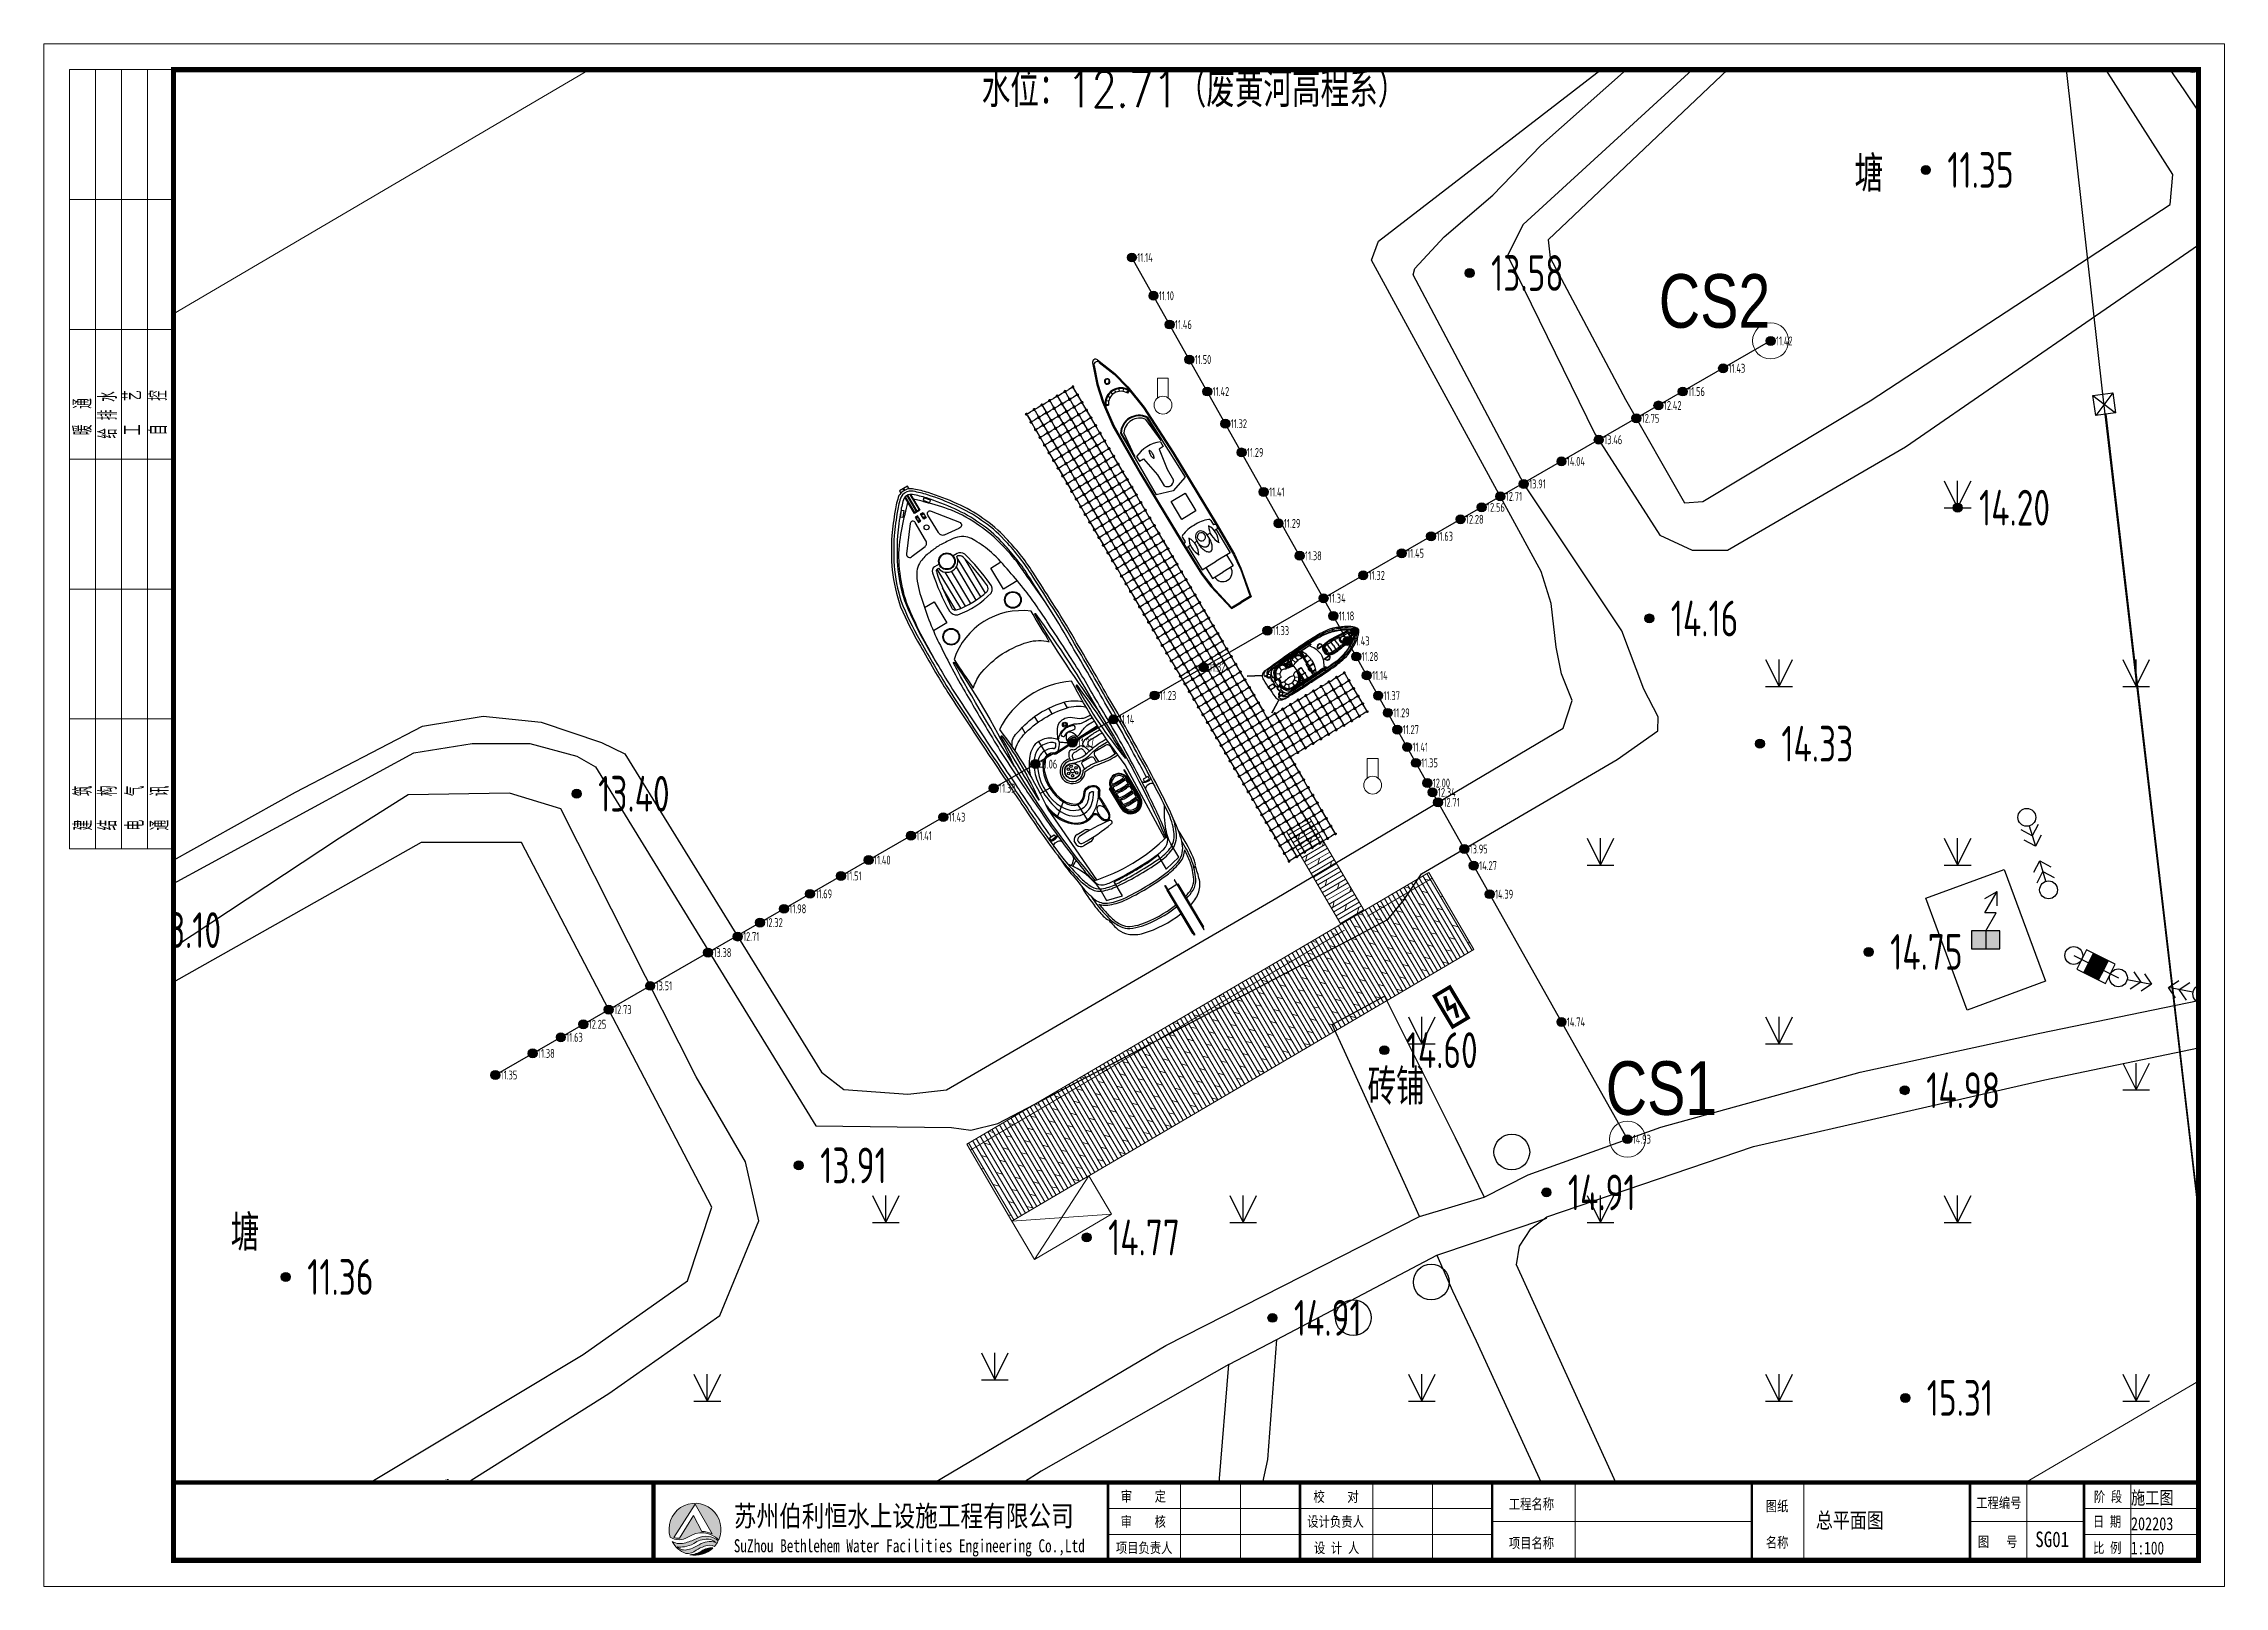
# Paper-space layout '整体布置图' of a CAD drawing. Extents: x 0.1 to 10.4, y 0.3 to 7.6.
# The model-space entities are those that its viewports show. They can reach past a viewport. Long polylines and large blocks are cut down to what shows.
import ezdxf
from ezdxf.enums import TextEntityAlignment as Align

# ---------------------------------------------------------------- set-up
doc = ezdxf.new("R2010")
doc.units = 0
doc.header["$LTSCALE"] = 1000
doc.header["$MEASUREMENT"] = 0
doc.layers.get('0').update_dxf_attribs({"lineweight": 5})
doc.layers.add('ASSIST', color=7, linetype='Continuous', plot=False)
for name, color, linetype in [('DGX', 2, 'Continuous'), ('DLSS', 4, 'Continuous'), ('DMTZ', 3, 'Continuous'), ('dmx', 1, 'Continuous'), ('furniture', 6, 'Continuous'), ('GCD', 1, 'Continuous'), ('GXYZ', 2, 'Continuous'), ('JMD', 6, 'Continuous'), ('SXSS', 5, 'Continuous'), ('ZBTZ', 3, 'Continuous'), ('栏杆', 6, 'Continuous'), ('蓝色浮筒', 150, 'Continuous')]:
    doc.layers.add(name, color=color, linetype=linetype)
doc.styles.add('-宋体', font='', dxfattribs={"width": 0.8})
doc.styles.add('_TCH_DIM', font='SIMPLEX', dxfattribs={"bigfont": 'GBCBIG'})
doc.styles.add('HZ', font='rs.shx', dxfattribs={"width": 0.8, "bigfont": 'hztxt.shx'})
doc.styles.get("Standard").update_dxf_attribs({"font": 'gbenor.shx', "bigfont": 'gbcbig.shx'})
doc.styles.add('图框', font='')
doc.styles.add('细等线体', font='', dxfattribs={"width": 0.8})
doc.styles.add('黑体', font='simhei.ttf', dxfattribs={"width": 0.8})
doc.styles.get('-宋体').set_extended_font_data('SimSun')
doc.styles.get('图框').set_extended_font_data('SimSun')
doc.styles.get('细等线体').set_extended_font_data('FZXiDengXian-Z06S')
doc.linetypes.add('10421', pattern='A,2,[150,AAA.SHX,S=0.5,R=0,X=0,Y=0.5],1e-11', length=2)
doc.linetypes.add('1161', pattern='A,0,[149,AAA.SHX,S=0.15,R=0,X=0,Y=0],-1.6', length=1.6)

# ---------------------------------------------------------------- blocks, each defined once
blk = doc.blocks.new('$TITLEBLK$00000187')
h = blk.add_hatch(color=140)
h.dxf.hatch_style = 1
h.paths.add_polyline_path([(-294.3, 4.5, 0.294083), (-290.89, 4.48, -0.363756), (-284.97, 3.96, 1.450144)])
h.paths.add_polyline_path([(-289.53, 10.8), (-286.23, 5.12, 0.101723), (-288.23, 5.58), (-289.84, 8.66), (-292.52, 4.26, -0.081837), (-293.64, 4.38)], flags=16)
h = blk.add_hatch(color=174)
h.paths.add_polyline_path([(-285.05, 3.78, 0.296692), (-289.05, 4.29, -0.04264), (-291.3, 3.4, -0.209747), (-293.92, 3.62, 0.179915), (-291.3, 1.33, 0.169783), (-289.28, 1.97, -0.05744), (-287.69, 2.74, -0.214092), (-285.77, 2.71, 0.064571)])
h.paths.add_polyline_path([(-288.71, 3.03, -0.084014), (-290.89, 2.08, -0.271733), (-292.96, 2.61, 0.071966), (-291.58, 2.64, 0.098278), (-289.75, 3.23, -0.072406), (-288.51, 3.9, -0.088156), (-286.96, 4.07, -0.181988), (-285.56, 3.48, 0.206106)], flags=16)
blk.add_hatch(color=174).paths.add_polyline_path([(-286.08, 2.39, 0.189728), (-288.25, 1.81, -0.126537), (-290.52, 1.1, 0.245013)])
for p, q in [((-196, 0), (-196, 15)), ((-184.5, 0), (-184.5, 15)), ((-159, 0), (-159, 15)), ((-147.5, 0), (-147.5, 15)), ((-120, 0), (-120, 15)), ((-76, 0), (-76, 15)), ((-33, 0), (-33, 15)), ((-13, 0), (-13, 15)), ((0, 0), (0, 15)), ((-136, 10), (-210, 10)), ((0, 10), (-22, 10)), ((-136, 5), (-210, 5)), ((-136, 7.5), (-86, 7.5)), ((-44, 7.5), (-22, 7.5)), ((0, 5), (-22, 5))]:
    blk.add_line(p, q)
for points, const_width in [([(-297.54, 0), (-297.54, 15), (0, 15)], 0.8), ([(-210, 0), (-210, 15)], 0.5), ([(-173, 0), (-173, 15)], 0.5), ([(-136, 0), (-136, 15)], 0.5), ([(-86, 0), (-86, 15)], 0.5), ([(-44, 0), (-44, 15)], 0.5), ([(-22, 0), (-22, 15)], 0.5)]:
    blk.add_lwpolyline(points, dxfattribs=dict(const_width=const_width))
for points in [[(-294.3, 4.5, 0.294083), (-290.89, 4.48, -0.363756), (-284.97, 3.96, 1.450144)], [(-293.64, 4.38), (-289.53, 10.8), (-286.23, 5.12, 0.101723), (-288.23, 5.58), (-289.84, 8.66), (-292.52, 4.26, -0.081837)]]:
    blk.add_lwpolyline(points, format="xyb", close=True)
for points in [[(-293.92, 3.62, 0.209747), (-291.3, 3.4, 0.04264), (-289.05, 4.29, -0.296692), (-285.05, 3.78)], [(-292.96, 2.61, 0.071966), (-291.58, 2.64, 0.098278), (-289.75, 3.23, -0.072406), (-288.51, 3.9, -0.088156), (-286.96, 4.07, -0.181988), (-285.56, 3.48, 0.206106), (-288.71, 3.03, -0.084014), (-290.89, 2.08, -0.271733), (-292.96, 2.61)], [(-291.3, 1.33, 0.169783), (-289.28, 1.97, -0.05744), (-287.69, 2.74, -0.214092), (-285.77, 2.71, -0.214092)], [(-290.52, 1.1, 0.126537), (-288.25, 1.81, -0.189728), (-286.08, 2.39, -0.189728)]]:
    blk.add_lwpolyline(points, format="xyb")
for start, end in [(208.4706, 249.2676), (258.5751, 313.6432), (318.8384, 333.6165)]:
    blk.add_arc((-289.53, 6), 5, start, end)
at = {"style": '图框'}
for s, height, width, p in [('审    定', 2, 0.8, (-207.53, 11.34)), ('校    对', 2, 0.8, (-170.43, 11.27)), ('阶 段', 2, 0.8, (-20.12, 11.27)), ('苏州伯利恒水上设施工程有限公司', 4, 0.8, (-282.06, 6.56)), ('审    核', 2, 0.8, (-207.55, 6.48)), ('设计负责人', 2, 0.8, (-171.62, 6.48)), ('工程名称', 2, 0.8, (-132.8, 9.86)), ('图纸', 2, 0.8, (-83.31, 9.46)), ('工程编号', 2, 0.8, (-42.79, 10.08)), ('日 期', 2, 0.8, (-20.31, 6.48)), ('SuZhou Bethlehem Water Facilities Engineering Co.,Ltd ', 2.5, 0.75, (-282.06, 1.57)), ('项目名称', 2, 0.8, (-132.8, 2.36)), ('名称', 2, 0.8, (-83.31, 2.46)), ('图   号', 2, 0.8, (-42.46, 2.6)), ('项目负责人', 2, 0.8, (-208.49, 1.42)), ('设 计 人', 2, 0.8, (-170.33, 1.42)), ('比 例', 2, 0.8, (-20.27, 1.42))]:
    blk.add_text(s, height=height, dxfattribs=dict(at, width=width)).set_placement(p)
for tag, p in [('审定人', (-193.68, 10.95)), ('校对', (-155.51, 10.92)), ('审核人', (-193.68, 6.03)), ('设计负责人', (-158.64, 6.23)), ('项目负责人', (-195.69, 1.11)), ('设计人', (-156.48, 1.18))]:
    blk.add_attdef(tag, p, '', height=3)
for tag, p, height, style, width in [('工程名称', (-115.66, 9.53), 3, '-宋体', 0.8), ('阶段', (-12.96, 10.81), 2.5, '黑体', 0.8), ('图名', (-73.67, 6.22), 3, '-宋体', 0.8), ('日期', (-12.96, 5.8), 2.5, '黑体', 0.8), ('项目名称', (-115.65, 1.97), 3, '-宋体', 0.8), ('图号', (-31.44, 2.55), 3, '_TCH_DIM', 0.7), ('比例', (-12.96, 1.14), 2.5, '黑体', 0.8)]:
    blk.add_attdef(tag, p, '', height=height, dxfattribs=dict(style=style, width=width))
blk = doc.blocks.new('$TITLEBLK$00000095')
for p, q in [((-150, 20), (-150, 0)), ((-150, 20), (0, 20)), ((-125, 20), (-125, 0)), ((-100, 20), (-100, 0)), ((-75, 20), (-75, 0)), ((-75, 20), (-75, 0)), ((-50, 20), (-50, 0)), ((-25, 20), (-25, 0)), ((0, 20), (0, 0)), ((-150, 15), (-75, 15)), ((-75, 15), (0, 15)), ((-150, 10), (-75, 10)), ((-75, 10), (0, 10)), ((-150, 5), (-75, 5)), ((-75, 5), (0, 5))]:
    blk.add_line(p, q)
at = {"width": 0.8}
for s, p in [('建   筑', (-146.45, 15.65)), ('暖  通', (-70.35, 15.73)), ('结   构', (-146.45, 10.91)), ('给 排 水', (-71.03, 10.9)), ('电   气', (-146.45, 5.65)), ('工   艺', (-70.35, 6.13)), ('通   讯', (-146.45, 0.88)), ('自   控', (-70.35, 1.24))]:
    blk.add_text(s, height=3.509, dxfattribs=at).set_placement(p)
blk = doc.blocks.new('rgthtyjyuk')
blk.add_lwpolyline([(0, 0), (420, 0), (420, 297), (0, 297)], close=True)
at = {"const_width": 1}
blk.add_lwpolyline([(25, 5), (415, 5), (415, 292), (25, 292)], close=True, dxfattribs=at)
at = {"const_width": 0.8}
blk.add_lwpolyline([(415, 20), (25, 20)], dxfattribs=at)
at = {"rotation": 90}
blk.add_blockref('$TITLEBLK$00000095', (25, 292), dxfattribs=at)
blk = doc.blocks.new('gc124')
for p, q in [((-0.75, 1.5), (0, 0)), ((0, 0), (0, 1.5)), ((0, 0), (0.75, 1.5)), ((-0.75, 0), (0.75, 0))]:
    blk.add_line(p, q)
blk = doc.blocks.new('*U87')
at = {"linetype": 'Continuous'}
for points in [[(0.8, 1), (-0.8, 1), (0.8, 0)], [(-0.8, 0), (0.8, 0), (-0.8, 1)], [(0.8, 0), (-0.8, 0), (0, 0)]]:
    blk.add_solid(points, dxfattribs=at)
blk = doc.blocks.new('gc129')
at = {"linetype": 'Continuous'}
blk.add_line((0, 0.5), (0, -0.5), dxfattribs=at)
at = {"linetype": 'Continuous', "flags": 128}
for points in [[(-0.05, 1.5), (0.64, 2.7)], [(-0.05, 2.3), (0.64, 2.7)], [(0.64, 1.9), (0.64, 2.7)], [(0.58, 1.5), (-0.05, 1.5)], [(0, 0.5), (0.58, 1.5)], [(-0.8, -0.5), (0, -0.5), (0.8, -0.5), (0.8, 0.5), (-0.8, 0.5), (-0.8, -0.5)]]:
    blk.add_lwpolyline(points, dxfattribs=at)
at = {"linetype": 'Continuous'}
blk.add_blockref('*U87', (0, -0.5), dxfattribs=at)
blk = doc.blocks.new('gc170')
at = {"linetype": 'Continuous'}
blk.add_circle((0, 0), 0.5, dxfattribs=at)
blk = doc.blocks.new('gc013g')
at = {"linetype": 'Continuous', "flags": 128}
for points in [[(-1.12, 0.5), (-0.62, 0), (-1.12, -0.5)], [(-0.5, 0.5), (0, 0), (-0.5, -0.5)]]:
    blk.add_lwpolyline(points, dxfattribs=at)
blk = doc.blocks.new('gc188')
blk.add_circle((0, 0), 1)
blk = doc.blocks.new('gc370')
at = {"lineweight": 15}
for points in [[(0, 1), (-0.3, 1)], [(-0.3, 1), (-0.3, -0.1)], [(0, 1), (0.3, 1)], [(0.3, 1), (0.3, -0.1)]]:
    blk.add_lwpolyline(points, dxfattribs=at)
blk.add_circle((0, -0.5), 0.5, dxfattribs=at)
blk = doc.blocks.new('gc234')
at = {"linetype": 'Continuous'}
blk.add_line((-0.2, 0), (0.2, 0), dxfattribs=at)
at = {"linetype": 'Continuous', "const_width": 0.2, "flags": 128}
blk.add_lwpolyline([(-0.5, 1), (0.5, 1), (0.5, -1), (-0.5, -1)], close=True, dxfattribs=at)
blk.add_lwpolyline([(0, 0.7), (-0.2, 0), (0.2, 0), (0, -0.7)], dxfattribs=at)
blk = doc.blocks.new('gc200')
h = blk.add_hatch(color=256)
edge = h.paths.add_edge_path()
edge.add_arc((0, 0), 0.25, 0, 360)
blk.add_circle((0, 0), 0.25)
blk = doc.blocks.new('dfdfsdf')
at = {"linetype": 'Continuous'}
blk.add_lwpolyline([(113862.58, -17465.67), (113987.58, -17392.37), (114042.65, -17486.28), (113917.65, -17559.58)], close=True, dxfattribs=at)
for centre in [(113986.34, -17447.05), (113978.32, -17491.72, 18.78)]:
    blk.add_circle(centre, 1.01, dxfattribs=at)
at = {"layer": 'ASSIST', "linetype": 'Continuous', "flags": 128}
blk.add_lwpolyline([(114003.31, -17481.44), (114005.81, -17482.69)], dxfattribs=at)
at = {"layer": 'DGX', "linetype": 'Continuous', "flags": 128}
for points in [[(114011.29, -17504.37), (114004.94, -17450.03), (114001.04, -17415.32)], [(114005.1, -17451.15), (114011.29, -17504.37)]]:
    blk.add_lwpolyline(points, dxfattribs=at)
at = {"layer": 'DLSS', "linetype": 'Continuous', "flags": 128}
for points, elevation in [([(113905.34, -17538.6), (113907.17, -17536.6), (113913.69, -17530.46), (113924.85, -17521.19), (113938.86, -17511.33), (113952.48, -17503.26), (113966.68, -17496.05), (113966.01, -17494.55), (113962.48, -17486.8), (113961.8, -17485.3), (113964.73, -17483.71), (113968.68, -17491.62), (113970.3, -17494.97), (113972.77, -17493.71), (113980.2, -17491.05), (113991.36, -17487.97), (114001.41, -17485.78), (114001.41, -17485.78), (114017.81, -17482.41), (114027.03, -17480.36), (114038.37, -17478.13)], 16.77), ([(113972.12, -17498.75), (113972.28, -17497.7), (113972.91, -17496.73), (113973.81, -17496.06), (113985.38, -17492.13), (114001.7, -17488.4), (114017.88, -17485.03), (114027.76, -17482.84), (114039.48, -17480.25)], 16.55), ([(113948.21, -17540.76), (113955.33, -17522.54), (113958.2, -17509.65), (113958.69, -17502.94), (113967.65, -17498.22), (113968.53, -17500.21), (113969.85, -17503), (113979.04, -17522.97)], 16.12), ([(113982.32, -17521.08), (113981.81, -17519.98), (113972.12, -17498.75), (113972.1, -17498.72)], 16.55), ([(113944.38, -17542.97), (113951.41, -17527.1), (113955.21, -17514.08), (113956, -17504.33), (113945.5, -17510.29), (113930.69, -17519.97), (113918.23, -17529.94), (113917.48, -17531.48), (113910.65, -17538.86), (113907.4, -17542.1)], 16.76)]:
    blk.add_lwpolyline(points, dxfattribs=dict(at, elevation=elevation))
at = {"layer": 'DMTZ', "linetype": '10421', "flags": 128}
for points in [[(113876.07, -17488.68), (113896.53, -17477.63), (113910.38, -17470.1), (113913.64, -17469.57), (113916.87, -17469.57), (113919.51, -17470.29), (113920.55, -17470.88), (113932.89, -17490.98), (113940.48, -17491.07), (113941.57, -17491.21), (113943.07, -17490.85), (113962.29, -17480.81), (113964.91, -17479.43), (113965.78, -17478.37), (113966.79, -17476.88), (113977.75, -17470.47), (113980.02, -17468.87), (113980.04, -17468.09), (113979.24, -17466.54), (113978.01, -17463.28), (113972.52, -17455.05), (113966.32, -17443.35), (113966.43, -17443), (113968.07, -17441.22), (113970.79, -17438.9), (113973.48, -17436.11), (113981.51, -17429), (113989.92, -17420.99), (113999.34, -17412.41)], [(113895.59, -17521.97), (113898.57, -17520.26), (113921.3, -17505.95), (113927.52, -17501.59), (113929.7, -17496.29), (113928.94, -17492.98), (113926.18, -17488.24), (113918.61, -17473.24), (113915.74, -17472.35), (113910.07, -17472.45), (113906.22, -17474.87), (113896.65, -17481.19), (113877.67, -17491.42)]]:
    blk.add_lwpolyline(points, dxfattribs=at)
blk.add_lwpolyline([(113993.89, -17452.97), (114011.79, -17440.63), (114012.54, -17438.71), (114012.46, -17437.47), (114009.49, -17433), (114000.88, -17420.61), (113999.62, -17420), (113997.96, -17419.82), (113983.75, -17430.24), (113972.49, -17440.54), (113971.6, -17442.26), (113976.5, -17452.24), (113980.13, -17457.92), (113981.94, -17458.76), (113983.93, -17458.76)], close=True, dxfattribs=at)
at = {"layer": 'dmx', "linetype": 'Continuous'}
for p, q in [((113978.32, -17491.72), (113950.58, -17442.38)), ((113986.34, -17447.05), (113914.94, -17488.13))]:
    blk.add_line(p, q, dxfattribs=at)
at = {"layer": 'GXYZ', "linetype": 'Continuous'}
for p, q in [((114004.38, -17450.11), (114005.65, -17451.07)), ((114005.49, -17449.95), (114004.55, -17451.23)), ((114000.82, -17474.19), (114001.16, -17475.33)), ((114001.75, -17477.29), (114001.41, -17476.15)), ((114004.02, -17481.13), (114003.49, -17482.2)), ((114005.63, -17481.93), (114004.02, -17481.13)), ((114005.09, -17483), (114005.63, -17481.93)), ((114003.49, -17482.2), (114005.09, -17483)), ((114006.3, -17482.78), (114007.67, -17483.05)), ((114009.98, -17483.5), (114008.61, -17483.23))]:
    blk.add_line(p, q, dxfattribs=at)
at = {"layer": 'GXYZ', "linetype": 'Continuous', "flags": 128}
blk.add_lwpolyline([(114004.38, -17450.11), (114005.49, -17449.95), (114005.65, -17451.07), (114004.55, -17451.23)], close=True, dxfattribs=at)
at = {"layer": 'GXYZ', "color": 2, "linetype": 'Continuous', "elevation": 15.94, "flags": 128}
blk.add_lwpolyline([(113997.35, -17484.5), (113995.03, -17478.24), (113999.41, -17476.62), (114001.73, -17482.88)], close=True, dxfattribs=at)
at = {"layer": 'GXYZ', "linetype": 'Continuous', "const_width": 1.2, "flags": 128}
blk.add_lwpolyline([(114005, -17482.29), (114004.11, -17481.84)], dxfattribs=at)
at = {"layer": 'SXSS', "linetype": 'Continuous', "flags": 128}
blk.add_lwpolyline([(113875.63, -17487.93), (113903.76, -17472.3), (113910.87, -17468.61), (113914.26, -17468.04), (113917.51, -17468.38), (113920.88, -17469.52), (113922.19, -17470.15), (113933.2, -17487.97), (113934.46, -17488.94), (113938.04, -17489.21), (113940.21, -17488.95), (113958.7, -17478.22), (113974.73, -17468.71), (113975.22, -17467.18), (113974.64, -17465.68), (113974.33, -17464.18), (113974.05, -17461.75), (113973.49, -17459.95), (113964, -17442.52), (113964.38, -17441.47), (113980, -17429.44), (113989.65, -17420.45), (113998.9, -17411.66)], dxfattribs=at)
at = {"layer": 'SXSS', "linetype": 'Continuous', "elevation": 13.78, "flags": 128}
blk.add_lwpolyline([(113978.21, -17450.33), (113981.51, -17456.1), (113982.55, -17456.04), (113991.91, -17450.4), (114008.7, -17439.41), (114008.85, -17437.73), (113998.84, -17422.02), (113997.38, -17422.1), (113984.78, -17431.08), (113973.89, -17441.4), (113974, -17442.39), (113978.21, -17450.33)], dxfattribs=at)
at = {"layer": 'SXSS', "color": 5, "linetype": 'Continuous', "elevation": 13.76, "flags": 128}
blk.add_lwpolyline([(113894.02, -17519.29), (113919.86, -17503.77), (113925.71, -17499.65), (113927.06, -17495.53), (113916.41, -17475.11), (113910.8, -17475.11), (113878.72, -17493.2)], dxfattribs=at)
at = {"layer": 'ZBTZ', "linetype": '1161', "flags": 128}
for points, elevation in [([(113966.68, -17496.05), (113970.3, -17494.97)], 16.77), ([(113967.65, -17498.22), (113973.82, -17496.14)], 16.12), ([(113956, -17504.33), (113958.69, -17502.94)], 15.98)]:
    blk.add_lwpolyline(points, dxfattribs=dict(at, elevation=elevation))
at = {"layer": 'GCD', "linetype": 'Continuous'}
ref = blk.add_blockref('gc200', (114009.97, -17431.77, 13.39), dxfattribs=at)
ref.add_attrib('height', '13.39', dxfattribs={"linetype": 'Continuous', "height": 2, "width": 0.8}).set_placement((114011.17, -17431.77, 13.39), align=Align.MIDDLE_LEFT)
ref = blk.add_blockref('gc200', (113995.03, -17437.48, 11.35), dxfattribs=at)
ref.add_attrib('height', '11.35', dxfattribs={"linetype": 'Continuous', "height": 2, "width": 0.8}).set_placement((113996.23, -17437.48, 11.35), align=Align.MIDDLE_LEFT)
ref = blk.add_blockref('gc200', (113950.58, -17442.38, 11.14), dxfattribs=at)
ref.add_attrib('height', '11.14', dxfattribs={"linetype": 'Continuous', "height": 0.5, "width": 0.8}).set_placement((113950.88, -17442.38, 18.78), align=Align.MIDDLE_LEFT)
ref = blk.add_blockref('gc200', (113969.49, -17443.25, 13.58), dxfattribs=at)
ref.add_attrib('height', '13.58', dxfattribs={"linetype": 'Continuous', "height": 2, "width": 0.8}).set_placement((113970.69, -17443.25, 13.58), align=Align.MIDDLE_LEFT)
ref = blk.add_blockref('gc200', (113951.79, -17444.52, 11.1), dxfattribs=at)
ref.add_attrib('height', '11.10', dxfattribs={"linetype": 'Continuous', "height": 0.5, "width": 0.8}).set_placement((113952.09, -17444.52, 18.78), align=Align.MIDDLE_LEFT)
ref = blk.add_blockref('gc200', (113952.69, -17446.13, 11.46), dxfattribs=at)
ref.add_attrib('height', '11.46', dxfattribs={"linetype": 'Continuous', "height": 0.5, "width": 0.8}).set_placement((113952.99, -17446.13, 18.78), align=Align.MIDDLE_LEFT)
ref = blk.add_blockref('gc200', (113986.34, -17447.05, 11.42), dxfattribs=at)
ref.add_attrib('height', '11.42', dxfattribs={"linetype": 'Continuous', "height": 0.5, "width": 0.8}).set_placement((113986.64, -17447.05, 11.42), align=Align.MIDDLE_LEFT)
ref = blk.add_blockref('gc200', (113953.8, -17448.09, 11.5), dxfattribs=at)
ref.add_attrib('height', '11.50', dxfattribs={"linetype": 'Continuous', "height": 0.5, "width": 0.8}).set_placement((113954.1, -17448.09, 18.78), align=Align.MIDDLE_LEFT)
ref = blk.add_blockref('gc200', (113983.68, -17448.58, 11.43), dxfattribs=at)
ref.add_attrib('height', '11.43', dxfattribs={"linetype": 'Continuous', "height": 0.5, "width": 0.8}).set_placement((113983.98, -17448.58, 11.43), align=Align.MIDDLE_LEFT)
ref = blk.add_blockref('gc200', (113954.8, -17449.88, 11.42), dxfattribs=at)
ref.add_attrib('height', '11.42', dxfattribs={"linetype": 'Continuous', "height": 0.5, "width": 0.8}).set_placement((113955.1, -17449.88, 18.78), align=Align.MIDDLE_LEFT)
ref = blk.add_blockref('gc200', (113981.42, -17449.88, 11.56), dxfattribs=at)
ref.add_attrib('height', '11.56', dxfattribs={"linetype": 'Continuous', "height": 0.5, "width": 0.8}).set_placement((113981.72, -17449.88, 11.56), align=Align.MIDDLE_LEFT)
ref = blk.add_blockref('gc200', (113955.81, -17451.68, 11.32), dxfattribs=at)
ref.add_attrib('height', '11.32', dxfattribs={"linetype": 'Continuous', "height": 0.5, "width": 0.8}).set_placement((113956.11, -17451.68, 18.78), align=Align.MIDDLE_LEFT)
ref = blk.add_blockref('gc200', (113978.82, -17451.38, 12.75), dxfattribs=at)
ref.add_attrib('height', '12.75', dxfattribs={"linetype": 'Continuous', "height": 0.5, "width": 0.8}).set_placement((113979.12, -17451.38), align=Align.MIDDLE_LEFT)
ref = blk.add_blockref('gc200', (113980.06, -17450.66, 12.42), dxfattribs=at)
ref.add_attrib('height', '12.42', dxfattribs={"linetype": 'Continuous', "height": 0.5, "width": 0.8}).set_placement((113980.36, -17450.66), align=Align.MIDDLE_LEFT)
ref = blk.add_blockref('gc200', (113976.72, -17452.58, 13.46), dxfattribs=at)
ref.add_attrib('height', '13.46', dxfattribs={"linetype": 'Continuous', "height": 0.5, "width": 0.8}).set_placement((113977.02, -17452.58), align=Align.MIDDLE_LEFT)
ref = blk.add_blockref('gc200', (113956.72, -17453.29, 11.29), dxfattribs=at)
ref.add_attrib('height', '11.29', dxfattribs={"linetype": 'Continuous', "height": 0.5, "width": 0.8}).set_placement((113957.02, -17453.29, 18.78), align=Align.MIDDLE_LEFT)
ref = blk.add_blockref('gc200', (113974.63, -17453.79, 14.04), dxfattribs=at)
ref.add_attrib('height', '14.04', dxfattribs={"linetype": 'Continuous', "height": 0.5, "width": 0.8}).set_placement((113974.93, -17453.79), align=Align.MIDDLE_LEFT)
ref = blk.add_blockref('gc200', (113972.52, -17455.05, 13.91), dxfattribs=at)
ref.add_attrib('height', '13.91', dxfattribs={"linetype": 'Continuous', "height": 0.5, "width": 0.8}).set_placement((113972.82, -17455.05, 13.91), align=Align.MIDDLE_LEFT)
ref = blk.add_blockref('gc200', (113957.96, -17455.5, 11.41), dxfattribs=at)
ref.add_attrib('height', '11.41', dxfattribs={"linetype": 'Continuous', "height": 0.5, "width": 0.8}).set_placement((113958.26, -17455.5, 18.78), align=Align.MIDDLE_LEFT)
ref = blk.add_blockref('gc200', (113970.16, -17456.36, 12.56), dxfattribs=at)
ref.add_attrib('height', '12.56', dxfattribs={"linetype": 'Continuous', "height": 0.5, "width": 0.8}).set_placement((113970.46, -17456.36, 12.56), align=Align.MIDDLE_LEFT)
ref = blk.add_blockref('gc200', (113971.21, -17455.75, 12.71), dxfattribs=at)
ref.add_attrib('height', '12.71', dxfattribs={"linetype": 'Continuous', "height": 0.5, "width": 0.8}).set_placement((113971.51, -17455.75, 12.71), align=Align.MIDDLE_LEFT)
ref = blk.add_blockref('gc200', (113996.81, -17456.38, 14.2), dxfattribs=at)
ref.add_attrib('height', '14.20', dxfattribs={"linetype": 'Continuous', "height": 2, "width": 0.8}).set_placement((113998.01, -17456.38, 14.2), align=Align.MIDDLE_LEFT)
ref = blk.add_blockref('gc200', (113958.79, -17457.26, 11.29), dxfattribs=at)
ref.add_attrib('height', '11.29', dxfattribs={"linetype": 'Continuous', "height": 0.5, "width": 0.8}).set_placement((113959.09, -17457.26, 11.29), align=Align.MIDDLE_LEFT)
ref = blk.add_blockref('gc200', (113968.98, -17457.03, 12.28), dxfattribs=at)
ref.add_attrib('height', '12.28', dxfattribs={"linetype": 'Continuous', "height": 0.5, "width": 0.8}).set_placement((113969.28, -17457.03), align=Align.MIDDLE_LEFT)
ref = blk.add_blockref('gc200', (113965.69, -17458.93, 11.45), dxfattribs=at)
ref.add_attrib('height', '11.45', dxfattribs={"linetype": 'Continuous', "height": 0.5, "width": 0.8}).set_placement((113965.99, -17458.93, 11.45), align=Align.MIDDLE_LEFT)
ref = blk.add_blockref('gc200', (113967.33, -17457.98, 11.63), dxfattribs=at)
ref.add_attrib('height', '11.63', dxfattribs={"linetype": 'Continuous', "height": 0.5, "width": 0.8}).set_placement((113967.63, -17457.98, 11.63), align=Align.MIDDLE_LEFT)
ref = blk.add_blockref('gc200', (113959.97, -17459.07, 11.38), dxfattribs=at)
ref.add_attrib('height', '11.38', dxfattribs={"linetype": 'Continuous', "height": 0.5, "width": 0.8}).set_placement((113960.27, -17459.07, 18.78), align=Align.MIDDLE_LEFT)
ref = blk.add_blockref('gc200', (113963.53, -17460.17, 11.32), dxfattribs=at)
ref.add_attrib('height', '11.32', dxfattribs={"linetype": 'Continuous', "height": 0.5, "width": 0.8}).set_placement((113963.83, -17460.17), align=Align.MIDDLE_LEFT)
ref = blk.add_blockref('gc200', (113961.31, -17461.45, 11.34), dxfattribs=at)
ref.add_attrib('height', '11.34', dxfattribs={"linetype": 'Continuous', "height": 0.5, "width": 0.8}).set_placement((113961.61, -17461.45), align=Align.MIDDLE_LEFT)
ref = blk.add_blockref('gc200', (113961.86, -17462.44, 11.18), dxfattribs=at)
ref.add_attrib('height', '11.18', dxfattribs={"linetype": 'Continuous', "height": 0.5, "width": 0.8}).set_placement((113962.16, -17462.44, 18.78), align=Align.MIDDLE_LEFT)
ref = blk.add_blockref('gc200', (113979.55, -17462.58, 14.16), dxfattribs=at)
ref.add_attrib('height', '14.16', dxfattribs={"linetype": 'Continuous', "height": 2, "width": 0.8}).set_placement((113980.75, -17462.58, 14.16), align=Align.MIDDLE_LEFT)
ref = blk.add_blockref('gc200', (113958.16, -17463.26, 11.33), dxfattribs=at)
ref.add_attrib('height', '11.33', dxfattribs={"linetype": 'Continuous', "height": 0.5, "width": 0.8}).set_placement((113958.46, -17463.26, 11.33), align=Align.MIDDLE_LEFT)
ref = blk.add_blockref('gc200', (113962.65, -17463.84, 11.43), dxfattribs=at)
ref.add_attrib('height', '11.43', dxfattribs={"linetype": 'Continuous', "height": 0.5, "width": 0.8}).set_placement((113962.95, -17463.84, 18.78), align=Align.MIDDLE_LEFT)
ref = blk.add_blockref('gc200', (113963.14, -17464.71, 11.28), dxfattribs=at)
ref.add_attrib('height', '11.28', dxfattribs={"linetype": 'Continuous', "height": 0.5, "width": 0.8}).set_placement((113963.44, -17464.71, 18.78), align=Align.MIDDLE_LEFT)
ref = blk.add_blockref('gc200', (113954.6, -17465.31, 11.32), dxfattribs=at)
ref.add_attrib('height', '11.32', dxfattribs={"linetype": 'Continuous', "height": 0.5, "width": 0.8}).set_placement((113954.9, -17465.31, 11.32), align=Align.MIDDLE_LEFT)
ref = blk.add_blockref('gc200', (113963.73, -17465.77, 11.14), dxfattribs=at)
ref.add_attrib('height', '11.14', dxfattribs={"linetype": 'Continuous', "height": 0.5, "width": 0.8}).set_placement((113964.03, -17465.77, 18.78), align=Align.MIDDLE_LEFT)
ref = blk.add_blockref('gc200', (113951.85, -17466.89, 11.23), dxfattribs=at)
ref.add_attrib('height', '11.23', dxfattribs={"linetype": 'Continuous', "height": 0.5, "width": 0.8}).set_placement((113952.15, -17466.89, 11.23), align=Align.MIDDLE_LEFT)
ref = blk.add_blockref('gc200', (113964.37, -17466.9, 11.37), dxfattribs=at)
ref.add_attrib('height', '11.37', dxfattribs={"linetype": 'Continuous', "height": 0.5, "width": 0.8}).set_placement((113964.67, -17466.9, 18.78), align=Align.MIDDLE_LEFT)
ref = blk.add_blockref('gc200', (113949.55, -17468.22, 11.14), dxfattribs=at)
ref.add_attrib('height', '11.14', dxfattribs={"linetype": 'Continuous', "height": 0.5, "width": 0.8}).set_placement((113949.85, -17468.22), align=Align.MIDDLE_LEFT)
ref = blk.add_blockref('gc200', (113964.91, -17467.86, 11.29), dxfattribs=at)
ref.add_attrib('height', '11.29', dxfattribs={"linetype": 'Continuous', "height": 0.5, "width": 0.8}).set_placement((113965.21, -17467.86, 18.78), align=Align.MIDDLE_LEFT)
ref = blk.add_blockref('gc200', (113947.25, -17469.54, 11.27), dxfattribs=at)
ref.add_attrib('height', '11.27', dxfattribs={"linetype": 'Continuous', "height": 0.5, "width": 0.8}).set_placement((113947.55, -17469.54), align=Align.MIDDLE_LEFT)
ref = blk.add_blockref('gc200', (113965.44, -17468.8, 11.27), dxfattribs=at)
ref.add_attrib('height', '11.27', dxfattribs={"linetype": 'Continuous', "height": 0.5, "width": 0.8}).set_placement((113965.74, -17468.8, 18.78), align=Align.MIDDLE_LEFT)
ref = blk.add_blockref('gc200', (113965.99, -17469.78, 11.41), dxfattribs=at)
ref.add_attrib('height', '11.41', dxfattribs={"linetype": 'Continuous', "height": 0.5, "width": 0.8}).set_placement((113966.29, -17469.78, 18.78), align=Align.MIDDLE_LEFT)
ref = blk.add_blockref('gc200', (113985.74, -17469.59, 14.32), dxfattribs=at)
ref.add_attrib('height', '14.33', dxfattribs={"linetype": 'Continuous', "height": 2, "width": 0.8}).set_placement((113986.94, -17469.59, 14.32), align=Align.MIDDLE_LEFT)
ref = blk.add_blockref('gc200', (113945.18, -17470.73, 11.06), dxfattribs=at)
ref.add_attrib('height', '11.06', dxfattribs={"linetype": 'Continuous', "height": 0.5, "width": 0.8}).set_placement((113945.48, -17470.73), align=Align.MIDDLE_LEFT)
ref = blk.add_blockref('gc200', (113966.48, -17470.66, 11.35), dxfattribs=at)
ref.add_attrib('height', '11.35', dxfattribs={"linetype": 'Continuous', "height": 0.5, "width": 0.8}).set_placement((113966.78, -17470.66, 18.78), align=Align.MIDDLE_LEFT)
ref = blk.add_blockref('gc200', (113919.5, -17472.39, 13.4), dxfattribs=at)
ref.add_attrib('height', '13.40', dxfattribs={"linetype": 'Continuous', "height": 2, "width": 0.8}).set_placement((113920.7, -17472.39, 13.4), align=Align.MIDDLE_LEFT)
ref = blk.add_blockref('gc200', (113942.84, -17472.08, 11.33), dxfattribs=at)
ref.add_attrib('height', '11.33', dxfattribs={"linetype": 'Continuous', "height": 0.5, "width": 0.8}).set_placement((113943.14, -17472.08, 11.33), align=Align.MIDDLE_LEFT)
ref = blk.add_blockref('gc200', (113967.12, -17471.79, 12), dxfattribs=at)
ref.add_attrib('height', '12.00', dxfattribs={"linetype": 'Continuous', "height": 0.5, "width": 0.8}).set_placement((113967.42, -17471.79, 18.78), align=Align.MIDDLE_LEFT)
ref = blk.add_blockref('gc200', (113967.41, -17472.31, 12.34), dxfattribs=at)
ref.add_attrib('height', '12.34', dxfattribs={"linetype": 'Continuous', "height": 0.5, "width": 0.8}).set_placement((113967.71, -17472.31, 18.78), align=Align.MIDDLE_LEFT)
ref = blk.add_blockref('gc200', (113967.72, -17472.87, 12.71), dxfattribs=at)
ref.add_attrib('height', '12.71', dxfattribs={"linetype": 'Continuous', "height": 0.5, "width": 0.8}).set_placement((113968.02, -17472.87, 12.71), align=Align.MIDDLE_LEFT)
ref = blk.add_blockref('gc200', (113938.21, -17474.74, 11.41), dxfattribs=at)
ref.add_attrib('height', '11.41', dxfattribs={"linetype": 'Continuous', "height": 0.5, "width": 0.8}).set_placement((113938.51, -17474.74, 11.41), align=Align.MIDDLE_LEFT)
ref = blk.add_blockref('gc200', (113940.02, -17473.7, 11.43), dxfattribs=at)
ref.add_attrib('height', '11.43', dxfattribs={"linetype": 'Continuous', "height": 0.5, "width": 0.8}).set_placement((113940.32, -17473.7), align=Align.MIDDLE_LEFT)
ref = blk.add_blockref('gc200', (113935.84, -17476.1, 11.4), dxfattribs=at)
ref.add_attrib('height', '11.40', dxfattribs={"linetype": 'Continuous', "height": 0.5, "width": 0.8}).set_placement((113936.14, -17476.1), align=Align.MIDDLE_LEFT)
ref = blk.add_blockref('gc200', (113969.19, -17475.48, 13.95), dxfattribs=at)
ref.add_attrib('height', '13.95', dxfattribs={"linetype": 'Continuous', "height": 0.5, "width": 0.8}).set_placement((113969.49, -17475.48, 18.78), align=Align.MIDDLE_LEFT)
ref = blk.add_blockref('gc200', (113934.29, -17476.99, 11.51), dxfattribs=at)
ref.add_attrib('height', '11.51', dxfattribs={"linetype": 'Continuous', "height": 0.5, "width": 0.8}).set_placement((113934.59, -17476.99, 11.51), align=Align.MIDDLE_LEFT)
ref = blk.add_blockref('gc200', (113969.72, -17476.41, 14.27), dxfattribs=at)
ref.add_attrib('height', '14.27', dxfattribs={"linetype": 'Continuous', "height": 0.5, "width": 0.8}).set_placement((113970.02, -17476.41, 18.78), align=Align.MIDDLE_LEFT)
ref = blk.add_blockref('gc200', (113932.56, -17477.99, 11.69), dxfattribs=at)
ref.add_attrib('height', '11.69', dxfattribs={"linetype": 'Continuous', "height": 0.5, "width": 0.8}).set_placement((113932.86, -17477.99), align=Align.MIDDLE_LEFT)
ref = blk.add_blockref('gc200', (113970.61, -17478.01, 14.39), dxfattribs=at)
ref.add_attrib('height', '14.39', dxfattribs={"linetype": 'Continuous', "height": 0.5, "width": 0.8}).set_placement((113970.91, -17478.01, 18.78), align=Align.MIDDLE_LEFT)
ref = blk.add_blockref('gc200', (113894.73, -17480.02, 13.1), dxfattribs=at)
ref.add_attrib('height', '13.10', dxfattribs={"linetype": 'Continuous', "height": 2, "width": 0.8}).set_placement((113895.93, -17480.02, 13.1), align=Align.MIDDLE_LEFT)
ref = blk.add_blockref('gc200', (113929.76, -17479.6, 12.32), dxfattribs=at)
ref.add_attrib('height', '12.32', dxfattribs={"linetype": 'Continuous', "height": 0.5, "width": 0.8}).set_placement((113930.06, -17479.6), align=Align.MIDDLE_LEFT)
ref = blk.add_blockref('gc200', (113931.1, -17478.83, 11.98), dxfattribs=at)
ref.add_attrib('height', '11.98', dxfattribs={"linetype": 'Continuous', "height": 0.5, "width": 0.8}).set_placement((113931.4, -17478.83), align=Align.MIDDLE_LEFT)
ref = blk.add_blockref('gc200', (113928.51, -17480.38, 12.71), dxfattribs=at)
ref.add_attrib('height', '12.71', dxfattribs={"linetype": 'Continuous', "height": 0.5, "width": 0.8}).set_placement((113928.81, -17480.38), align=Align.MIDDLE_LEFT)
ref = blk.add_blockref('gc200', (113991.83, -17481.24, 14.75), dxfattribs=at)
ref.add_attrib('height', '14.75', dxfattribs={"linetype": 'Continuous', "height": 2, "width": 0.8}).set_placement((113993.03, -17481.24, 14.75), align=Align.MIDDLE_LEFT)
ref = blk.add_blockref('gc200', (113926.85, -17481.28, 13.38), dxfattribs=at)
ref.add_attrib('height', '13.38', dxfattribs={"linetype": 'Continuous', "height": 0.5, "width": 0.8}).set_placement((113927.15, -17481.28), align=Align.MIDDLE_LEFT)
ref = blk.add_blockref('gc200', (113923.61, -17483.14, 13.51), dxfattribs=at)
ref.add_attrib('height', '13.51', dxfattribs={"linetype": 'Continuous', "height": 0.5, "width": 0.8}).set_placement((113923.91, -17483.14), align=Align.MIDDLE_LEFT)
ref = blk.add_blockref('gc200', (113921.29, -17484.47, 12.73), dxfattribs=at)
ref.add_attrib('height', '12.73', dxfattribs={"linetype": 'Continuous', "height": 0.5, "width": 0.8}).set_placement((113921.59, -17484.47), align=Align.MIDDLE_LEFT)
ref = blk.add_blockref('gc200', (113919.87, -17485.29, 12.25), dxfattribs=at)
ref.add_attrib('height', '12.25', dxfattribs={"linetype": 'Continuous', "height": 0.5, "width": 0.8}).set_placement((113920.17, -17485.29, 12.25), align=Align.MIDDLE_LEFT)
ref = blk.add_blockref('gc200', (113974.63, -17485.16, 14.74), dxfattribs=at)
ref.add_attrib('height', '14.74', dxfattribs={"linetype": 'Continuous', "height": 0.5, "width": 0.8}).set_placement((113974.93, -17485.16, 18.78), align=Align.MIDDLE_LEFT)
ref = blk.add_blockref('gc200', (113917.03, -17486.92, 11.38), dxfattribs=at)
ref.add_attrib('height', '11.38', dxfattribs={"linetype": 'Continuous', "height": 0.5, "width": 0.8}).set_placement((113917.33, -17486.92, 11.38), align=Align.MIDDLE_LEFT)
ref = blk.add_blockref('gc200', (113918.61, -17486.02, 11.63), dxfattribs=at)
ref.add_attrib('height', '11.63', dxfattribs={"linetype": 'Continuous', "height": 0.5, "width": 0.8}).set_placement((113918.91, -17486.02, 11.63), align=Align.MIDDLE_LEFT)
ref = blk.add_blockref('gc200', (113964.71, -17486.74, 14.6), dxfattribs=at)
ref.add_attrib('height', '14.60', dxfattribs={"linetype": 'Continuous', "height": 2, "width": 0.8}).set_placement((113965.91, -17486.74, 14.6), align=Align.MIDDLE_LEFT)
ref = blk.add_blockref('gc200', (113914.94, -17488.13, 11.35), dxfattribs=at)
ref.add_attrib('height', '11.35', dxfattribs={"linetype": 'Continuous', "height": 0.5, "width": 0.8}).set_placement((113915.24, -17488.13, 11.35), align=Align.MIDDLE_LEFT)
ref = blk.add_blockref('gc200', (113993.85, -17488.98, 14.98), dxfattribs=at)
ref.add_attrib('height', '14.98', dxfattribs={"linetype": 'Continuous', "height": 2, "width": 0.8}).set_placement((113995.05, -17488.98, 14.98), align=Align.MIDDLE_LEFT)
ref = blk.add_blockref('gc200', (113978.32, -17491.72, 14.93), dxfattribs=at)
ref.add_attrib('height', '14.93', dxfattribs={"linetype": 'Continuous', "height": 0.5, "width": 0.8}).set_placement((113978.62, -17491.72, 18.78), align=Align.MIDDLE_LEFT)
ref = blk.add_blockref('gc200', (113931.93, -17493.19, 13.91), dxfattribs=at)
ref.add_attrib('height', '13.91', dxfattribs={"linetype": 'Continuous', "height": 2, "width": 0.8}).set_placement((113933.13, -17493.19, 13.91), align=Align.MIDDLE_LEFT)
ref = blk.add_blockref('gc200', (113973.79, -17494.7, 14.91), dxfattribs=at)
ref.add_attrib('height', '14.91', dxfattribs={"linetype": 'Continuous', "height": 2, "width": 0.8}).set_placement((113974.99, -17494.7, 14.91), align=Align.MIDDLE_LEFT)
ref = blk.add_blockref('gc200', (113948.05, -17497.22, 14.77), dxfattribs=at)
ref.add_attrib('height', '14.77', dxfattribs={"linetype": 'Continuous', "height": 2, "width": 0.8}).set_placement((113949.25, -17497.22, 14.77), align=Align.MIDDLE_LEFT)
ref = blk.add_blockref('gc200', (113903.21, -17499.43, 11.36), dxfattribs=at)
ref.add_attrib('height', '11.36', dxfattribs={"linetype": 'Continuous', "height": 2, "width": 0.8}).set_placement((113904.41, -17499.43, 11.36), align=Align.MIDDLE_LEFT)
ref = blk.add_blockref('gc200', (113958.45, -17501.72, 14.91), dxfattribs=at)
ref.add_attrib('height', '14.91', dxfattribs={"linetype": 'Continuous', "height": 2, "width": 0.8}).set_placement((113959.65, -17501.72, 14.91), align=Align.MIDDLE_LEFT)
ref = blk.add_blockref('gc200', (113993.88, -17506.2, 15.31), dxfattribs=at)
ref.add_attrib('height', '15.31', dxfattribs={"linetype": 'Continuous', "height": 2, "width": 0.8}).set_placement((113995.08, -17506.2, 15.31), align=Align.MIDDLE_LEFT)
at = {"layer": 'GXYZ', "linetype": 'Continuous'}
for name, p in [('gc370', (113952.32, -17450.14, 8.47)), ('gc370', (113964.06, -17471.41, 7.23)), ('gc170', (114000.68, -17473.71)), ('gc129', (113998.38, -17480.56)), ('gc170', (114001.9, -17477.77)), ('gc170', (114003.31, -17481.44)), ('gc170', (114005.81, -17482.69)), ('gc170', (114005.81, -17482.69)), ('gc170', (114010.47, -17483.59)), ('gc188', (113971.85, -17492.44, 15.91)), ('gc188', (113967.34, -17499.72, 15.91)), ('gc188', (113962.98, -17501.71, 15.95))]:
    blk.add_blockref(name, p, dxfattribs=at)
for name, p, rotation in [('gc013g', (114001.16, -17475.33), 286.7186389190904), ('gc013g', (114001.41, -17476.15), 106.7186389190904), ('gc234', (113968.46, -17484.32, 15.68), 30.82021693722938), ('gc013g', (114007.67, -17483.05), 349.0566306465482), ('gc013g', (114008.61, -17483.23), 169.0566306465482)]:
    blk.add_blockref(name, p, dxfattribs=dict(at, rotation=rotation))
at = {"layer": 'ZBTZ', "linetype": 'Continuous'}
for p in [(113996.81, -17456.38), (113986.81, -17466.38), (114006.81, -17466.38), (113976.81, -17476.38), (113996.81, -17476.38), (113966.81, -17486.38), (113986.81, -17486.38), (114006.81, -17488.96), (113936.81, -17496.38), (113956.81, -17496.38), (113976.81, -17496.38), (113996.81, -17496.38), (113942.91, -17505.18), (113926.81, -17506.38), (113966.81, -17506.38), (113986.81, -17506.38), (114006.81, -17506.38), (113947.68, -17512.83)]:
    blk.add_blockref('gc124', p, dxfattribs=at)
at = {"layer": 'DLSS', "linetype": 'Continuous', "style": 'HZ', "width": 0.8}
for s, p in [('水位：12.71（废黄河高程系）', (113954.06, -17432.86)), ('砖铺', (113965.37, -17488.69))]:
    blk.add_text(s, height=2, dxfattribs=at).set_placement(p, align=Align.MIDDLE)
at = {"layer": 'JMD', "linetype": 'Continuous', "style": '细等线体', "width": 0.8}
for s, p in [('CS2', (113983.2, -17444.81)), ('CS1', (113980.23, -17488.86))]:
    blk.add_text(s, height=3, dxfattribs=at).set_placement(p, align=Align.MIDDLE)
at = {"layer": 'SXSS', "linetype": 'Continuous', "style": 'HZ', "width": 0.8}
for p in [(113991.84, -17437.59, 13.78), (113900.93, -17496.85)]:
    blk.add_text('塘', height=2, dxfattribs=at).set_placement(p, align=Align.MIDDLE)
blk = doc.blocks.new('浮筒')
at = {"layer": '蓝色浮筒'}
blk.add_line((441, 238), (441, 238), dxfattribs=at)
for points in [[(0, 417, 0.1989124), (-9, 438), (-49, 479, -0.4142136), (-49, 521), (-21, 549, -0.4142136), (21, 549), (62, 509, 0.1989124), (83, 500), (250, 500)], [(0, 83, -0.1989124), (-9, 62), (-49, 21, 0.4142136), (-49, -21), (-21, -49, 0.4142136), (21, -49), (62, -9, -0.1989124), (83, 0), (250, 0)], [(500, 417, -0.1989124), (509, 438), (549, 479, 0.4142136), (549, 521), (521, 549, 0.4142136), (479, 549), (438, 509, -0.1989124), (417, 500), (250, 500)], [(500, 83, 0.1989124), (509, 62), (549, 21, -0.4142136), (549, -21), (521, -49, -0.4142136), (479, -49), (438, -9, 0.1989124), (417, 0), (250, 0)]]:
    blk.add_lwpolyline(points, format="xyb", dxfattribs=at)
for points in [[(0, 417), (0, 83)], [(500, 417), (500, 83)]]:
    blk.add_lwpolyline(points, dxfattribs=at)
for centre, radius, start, end in [((-25, 500), 5, 84.26083, 275.73917), ((-25, 0), 5, 84.26083, 275.73917), ((0, 500), 25, 101.47834, 168.52166), ((0, 500), 25, 191.47834, 258.52166), ((0, 0), 25, 101.47834, 168.52166), ((0, 525), 5, 354.26083, 185.73917), ((0, 475), 5, 174.26083, 5.73917), ((0, 25), 5, 354.26083, 185.73917), ((0, 500), 25, 11.47834, 78.52166), ((0, 500), 25, 281.47834, 348.52166), ((0, 0), 25, 11.47834, 78.52166), ((25, 500), 5, 264.26083, 95.73917), ((25, 0), 5, 264.26083, 95.73917), ((475, 500), 5, 84.26083, 275.73917), ((475, 0), 5, 84.26083, 275.73917), ((500, 500), 25, 101.47834, 168.52166), ((500, 500), 25, 191.47834, 258.52166), ((500, 0), 25, 101.47834, 168.52166), ((500, 525), 5, 354.26083, 185.73917), ((500, 475), 5, 174.26083, 5.73917), ((500, 25), 5, 354.26083, 185.73917), ((500, 500), 25, 11.47834, 78.52166), ((500, 500), 25, 281.47834, 348.52166), ((500, 0), 25, 11.47834, 78.52166), ((525, 500), 5, 264.26083, 95.73917), ((525, 0), 5, 264.26083, 95.73917), ((0, 0), 25, 191.47834, 258.52166), ((0, -25), 5, 174.26083, 5.73917), ((0, 0), 25, 281.47834, 348.52166), ((500, 0), 25, 191.47834, 258.52166), ((500, -25), 5, 174.26083, 5.73917), ((500, 0), 25, 281.47834, 348.52166)]:
    blk.add_arc(centre, radius, start, end, dxfattribs=at)
blk = doc.blocks.new('*U165')
at = {"layer": '蓝色浮筒', "rotation": 180.0000000383531}
blk.add_blockref('浮筒', (250, 250), dxfattribs=at)
blk = doc.blocks.new('*U166')
at = {"color": 0, "linetype": 'ByBlock', "lineweight": -2, "transparency": 16777216}
for p in [(0, 28500), (0, 28000), (500, 28500), (500, 28000), (1000, 28500), (1000, 28000), (1500, 28500), (1500, 28000), (2000, 28500), (2000, 28000), (2500, 28500), (2500, 28000), (0, 27500), (0, 27000), (500, 27500), (500, 27000), (1000, 27500), (1000, 27000), (1500, 27500), (1500, 27000), (2000, 27500), (2000, 27000), (2500, 27500), (2500, 27000), (0, 26500), (0, 26000), (0, 25500), (500, 26500), (500, 26000), (500, 25500), (1000, 26500), (1000, 26000), (1000, 25500), (1500, 26500), (1500, 26000), (1500, 25500), (2000, 26500), (2000, 26000), (2000, 25500), (2500, 26500), (2500, 26000), (2500, 25500), (0, 25000), (0, 24500), (500, 25000), (500, 24500), (1000, 25000), (1000, 24500), (1500, 25000), (1500, 24500), (2000, 25000), (2000, 24500), (2500, 25000), (2500, 24500), (0, 24000), (0, 23500), (0, 23000), (500, 24000), (500, 23500), (500, 23000), (1000, 24000), (1000, 23500), (1000, 23000), (1500, 24000), (1500, 23500), (1500, 23000), (2000, 24000), (2000, 23500), (2000, 23000), (2500, 24000), (2500, 23500), (2500, 23000), (0, 22500), (0, 22000), (500, 22500), (500, 22000), (1000, 22500), (1000, 22000), (1500, 22500), (1500, 22000), (2000, 22500), (2000, 22000), (2500, 22500), (2500, 22000), (0, 21500), (0, 21000), (0, 20500), (500, 21500), (500, 21000), (500, 20500), (1000, 21500), (1000, 21000), (1000, 20500), (1500, 21500), (1500, 21000), (1500, 20500), (2000, 21500), (2000, 21000), (2000, 20500), (2500, 21500), (2500, 21000), (2500, 20500), (0, 20000), (0, 19500), (500, 20000), (500, 19500), (1000, 20000), (1000, 19500), (1500, 20000), (1500, 19500), (2000, 20000), (2000, 19500), (2500, 20000), (2500, 19500), (0, 19000), (0, 18500), (500, 19000), (500, 18500), (1000, 19000), (1000, 18500), (1500, 19000), (1500, 18500), (2000, 19000), (2000, 18500), (2500, 19000), (2500, 18500), (0, 18000), (0, 17500), (0, 17000), (500, 18000), (500, 17500), (500, 17000), (1000, 18000), (1000, 17500), (1000, 17000), (1500, 18000), (1500, 17500), (1500, 17000), (2000, 18000), (2000, 17500), (2000, 17000), (2500, 18000), (2500, 17500), (2500, 17000), (0, 16500), (0, 16000), (500, 16500), (500, 16000), (1000, 16500), (1000, 16000), (1500, 16500), (1500, 16000), (2000, 16500), (2000, 16000), (2500, 16500), (2500, 16000), (0, 15500), (0, 15000), (0, 14500), (500, 15500), (500, 15000), (500, 14500), (1000, 15500), (1000, 15000), (1000, 14500), (1500, 15500), (1500, 15000), (1500, 14500), (2000, 15500), (2000, 15000), (2000, 14500), (2500, 15500), (2500, 15000), (2500, 14500), (0, 14000), (0, 13500), (500, 14000), (500, 13500), (1000, 14000), (1000, 13500), (1500, 14000), (1500, 13500), (2000, 14000), (2000, 13500), (2500, 14000), (2500, 13500), (0, 13000), (0, 12500), (0, 12000), (500, 13000), (500, 12500), (500, 12000), (1000, 13000), (1000, 12500), (1000, 12000), (1500, 13000), (1500, 12500), (1500, 12000), (2000, 13000), (2000, 12500), (2000, 12000), (2500, 13000), (2500, 12500), (2500, 12000), (0, 11500), (0, 11000), (500, 11500), (500, 11000), (1000, 11500), (1000, 11000), (1500, 11500), (1500, 11000), (2000, 11500), (2000, 11000), (2500, 11500), (2500, 11000), (0, 10500), (0, 10000), (0, 9500), (500, 10500), (500, 10000), (500, 9500), (1000, 10500), (1000, 10000), (1000, 9500), (1500, 10500), (1500, 10000), (1500, 9500), (2000, 10500), (2000, 10000), (2000, 9500), (2500, 10500), (2500, 10000), (2500, 9500), (0, 9000), (0, 8500), (500, 9000), (500, 8500), (1000, 9000), (1000, 8500), (1500, 9000), (1500, 8500), (2000, 9000), (2000, 8500), (2500, 9000), (2500, 8500), (0, 8000), (0, 7500), (500, 8000), (500, 7500), (1000, 8000), (1000, 7500), (1500, 8000), (1500, 7500), (2000, 8000), (2000, 7500), (2500, 8000), (2500, 7500), (0, 7000), (0, 6500), (0, 6000), (500, 7000), (500, 6500), (500, 6000), (1000, 7000), (1000, 6500), (1000, 6000), (1500, 7000), (1500, 6500), (1500, 6000), (2000, 7000), (2000, 6500), (2000, 6000), (2500, 7000), (2500, 6500), (2500, 6000), (0, 5500), (0, 5000), (500, 5500), (500, 5000), (1000, 5500), (1000, 5000), (1500, 5500), (1500, 5000), (2000, 5500), (2000, 5000), (2500, 5500), (2500, 5000), (0, 4500), (0, 4000), (0, 3500), (500, 4500), (500, 4000), (500, 3500), (1000, 4500), (1000, 4000), (1000, 3500), (1500, 4500), (1500, 4000), (1500, 3500), (2000, 4500), (2000, 4000), (2000, 3500), (2500, 4500), (2500, 4000), (2500, 3500), (0, 3000), (0, 2500), (500, 3000), (500, 2500), (1000, 3000), (1000, 2500), (1500, 3000), (1500, 2500), (2000, 3000), (2000, 2500), (2500, 3000), (2500, 2500), (0, 2000), (0, 1500), (0, 1000), (500, 2000), (500, 1500), (500, 1000), (1000, 2000), (1000, 1500), (1000, 1000), (1500, 2000), (1500, 1500), (1500, 1000), (2000, 2000), (2000, 1500), (2000, 1000), (2500, 2000), (2500, 1500), (2500, 1000), (0, 500), (0, 0), (500, 500), (500, 0), (1000, 500), (1000, 0), (1500, 500), (1500, 0), (2000, 500), (2000, 0), (2500, 500), (2500, 0)]:
    blk.add_blockref('*U165', p, dxfattribs=at)
blk = doc.blocks.new('*U167')
at = {"layer": '蓝色浮筒', "rotation": 180.0000000383531}
blk.add_blockref('浮筒', (250, 250), dxfattribs=at)
blk = doc.blocks.new('*U168')
at = {"color": 0, "linetype": 'ByBlock', "lineweight": -2, "transparency": 16777216}
for p in [(0, 2000), (0, 1500), (0, 1000), (500, 2000), (500, 1500), (500, 1000), (1000, 2000), (1000, 1500), (1000, 1000), (1500, 2000), (1500, 1500), (1500, 1000), (2000, 2000), (2000, 1500), (2000, 1000), (2500, 2000), (2500, 1500), (2500, 1000), (3000, 2000), (3000, 1500), (3000, 1000), (3500, 2000), (3500, 1500), (3500, 1000), (4000, 2000), (4000, 1500), (4000, 1000), (4500, 2000), (4500, 1500), (4500, 1000), (0, 500), (0, 0), (500, 500), (500, 0), (1000, 500), (1000, 0), (1500, 500), (1500, 0), (2000, 500), (2000, 0), (2500, 500), (2500, 0), (3000, 500), (3000, 0), (3500, 500), (3500, 0), (4000, 500), (4000, 0), (4500, 500), (4500, 0)]:
    blk.add_blockref('*U167', p, dxfattribs=at)
blk = doc.blocks.new('A$C1fdb1adc')
for p, q in [((2.607, 20.853), (2.607, 20.943)), ((2.607, 19.903), (2.607, 20.63)), ((2.633, 20.852), (2.633, 20.943)), ((2.633, 19.903), (2.633, 20.628)), ((2.141, 15.742), (2.141, 17.537)), ((2.348, 15.718), (2.348, 17.27)), ((2.578, 15.705), (2.578, 17.175)), ((2.831, 15.707), (2.831, 17.226)), ((3.045, 15.723), (3.045, 17.515)), ((3.279, 15.754), (3.279, 17.314)), ((1.938, 15.782), (1.938, 16.801)), ((1.804, 10.228), (1.804, 10.477)), ((2.454, 10.334), (2.454, 10.602)), ((3.096, 10.337), (3.096, 10.596)), ((3.738, 10.234), (3.738, 10.49)), ((2.103, 9.045), (2.087, 9.677)), ((1.697, 8.711), (1.268, 9.041)), ((2.532, 8.958), (3.059, 8.979)), ((2.543, 8.913), (3.084, 8.934)), ((3.24, 9.054), (3.112, 9.03)), ((3.226, 9.018), (3.118, 8.997)), ((3.124, 8.981), (3.41, 8.992)), ((3.179, 8.937), (3.368, 8.945)), ((3.288, 9.055), (3.417, 9.035)), ((3.303, 9.02), (3.412, 9.002)), ((3.454, 8.948), (4.392, 8.984)), ((3.474, 8.995), (4.39, 9.03)), ((1.522, 7.869), (1.086, 7.889)), ((1.699, 7.141), (1.211, 6.778)), ((4.375, 6.988), (4.375, 5.76)), ((4.401, 6.988), (4.401, 5.76)), ((2.131, 6.749), (2.136, 6.052)), ((3.521, 5.76), (3.521, 6.653)), ((3.547, 5.76), (3.547, 6.653)), ((3.406, 2.071), (3.438, 2.071)), ((3.449, 2.071), (3.869, 2.071)), ((3.88, 2.071), (3.912, 2.071))]:
    blk.add_line(p, q)
for points in [[(0.855, 3.68, 0.192321), (1.209, 3.352, 0.082859), (1.802, 3.212, 0.052694), (3.849, 3.198, 0.08069), (4.466, 3.361, 0.17216), (4.909, 3.859, 0.085071), (5.113, 4.67, 0.010341), (5.192, 5.748, 0.016897), (5.263, 7.199, 0.012252), (5.326, 9.645, 0.004892), (5.359, 12.414, 0.016126), (5.347, 14.088, 0.001148), (5.302, 15.514, 0.051196), (5.078, 17.2, 0.067027), (4.697, 18.327, 0.056543), (4.129, 19.339, 0.030538), (3.378, 20.301, 0.030115), (2.96, 20.715, 0.119572), (2.792, 20.819, 0.208183), (2.33, 20.789, 0.058862), (1.899, 20.359, 0.022282), (1.284, 19.585, 0.037376), (0.598, 18.41, 0.059327), (0.144, 17.004, 0.029628), (0.016, 15.282, 0.009645), (0.006, 13.161, 0.000312), (0.102, 10.878, -0.003686), (0.218, 8.563, 0.005005), (0.336, 6.409, 0.009754), (0.465, 5.161, 0.018511), (0.652, 4.249, 0.0573)], [(0.937, 3.72, 0.193192), (1.243, 3.437, 0.083361), (1.81, 3.304, 0.033468), (3.84, 3.29, -0.000299), (3.84, 3.29, 0.080179), (4.425, 3.444, 0.171464), (4.825, 3.895, 0.0853), (5.021, 4.678, 0.010362), (5.1, 5.754, 0.016932), (5.171, 7.202, 0.012265), (5.234, 9.646, 0.004895), (5.267, 12.415, 0.016141), (5.255, 14.084, 0.001148), (5.211, 15.511, -0.000811), (5.211, 15.511, 0.051256), (4.988, 17.18, 0.067299), (4.613, 18.289, 0.056735), (4.054, 19.286, 0.030557), (3.31, 20.24, 0.030279), (2.897, 20.648, 0.123085), (2.763, 20.732, 0.204384), (2.379, 20.711, 0.058161), (1.97, 20.3, 0.022308), (1.359, 19.533, 0.037317), (0.681, 18.371, 0.059172), (0.235, 16.99, 0.029588), (0.108, 15.281, 0.009641), (0.098, 13.164, 0.000311), (0.193, 10.883, -0.003685), (0.309, 8.567, 0.005003), (0.428, 6.416, 0.009732), (0.556, 5.174, 0.018483), (0.741, 4.271, 0.05741)], [(1.147, 3.813, 0.274814), (1.378, 3.537, 0.084876), (1.849, 3.458, 0.03319), (3.444, 3.436, 0.044814), (4.137, 3.521, 0.241664), (4.47, 3.774, -0.015339), (4.578, 4.294, 0.011087), (4.674, 5.17, 0.00765), (4.759, 6.285, 0.003871), (4.838, 7.77, 0.006192), (4.865, 10.086, 0.01722), (4.839, 12.227, 0.006351), (4.788, 13.445, 0.018942), (4.748, 14.244, 0.016271), (4.677, 15.019, 0.015899), (4.523, 16.013, 0.034253), (4.302, 17.006, 0.048007), (3.982, 17.749, 0.051888), (3.816, 18.003, 0.07556), (3.545, 18.179, 0.070941), (3.204, 18.255, 0.007805), (2.699, 18.293, 0.027392), (2.266, 18.255, 0.06953), (1.798, 18.158, 0.18969), (1.325, 17.749, 0.073943), (1.012, 16.832, 0.045396), (0.702, 14.892, 0.018934), (0.603, 12.835, 0.003995), (0.596, 10.873, 0.018481), (0.664, 8.588, 0.005802), (0.802, 6.412, 0.006333), (0.916, 5.235, 0.01214), (1.017, 4.406, 0.043691)], [(0.833, 14.039, -0.03758), (0.768, 9.321, -0.018839), (0.787, 14.037, -0.974519)], [(4.512, 14.039, 0.02534), (4.726, 9.426, 0.03114), (4.558, 14.037, 0.974519)], [(0.968, 10.593, -0.047382), (0.916, 7.689, -0.0093), (0.921, 10.59, -0.974519)], [(4.474, 10.786, 0.043262), (4.671, 7.344, 0.028892), (4.52, 10.783, 0.974519)]]:
    blk.add_lwpolyline(points, format="xyb", close=True)
for points in [[(5.007, 6.288, 0.010794), (5.04, 7.206, 0.012283), (5.103, 9.648, 0.0049), (5.136, 12.417, 0.016162), (5.124, 14.08, 0.001149), (5.08, 15.507, -0.000811), (5.08, 15.508, 0.051344), (4.86, 17.153, 0.067708), (4.494, 18.235, 0.057023), (3.946, 19.21, 0.030584), (3.212, 20.153, 0.030577), (2.806, 20.554, 0.132389), (2.72, 20.608, 0.196715), (2.449, 20.599, 0.056911), (2.071, 20.217, 0.022345), (1.466, 19.457, 0.037229), (0.8, 18.315, 0.065316), (0.373, 16.968, 0.034966), (0.239, 15.278, 0.009636), (0.229, 13.167, 0.000311), (0.324, 10.889, -0.003683), (0.44, 8.573, 0.005), (0.558, 6.426, 0.00171), (0.577, 6.208)], [(0.224, 14.313, 0.001665), (0.253, 15.183, -0.013305), (0.289, 15.844, -0.013062), (0.428, 17.034, -0.051507), (0.805, 18.151, -0.069894), (1.438, 19.224, -0.028779), (2.161, 20.04, -0.02642), (2.496, 20.376, -0.02642)], [(5.117, 14.313, -0.007131), (5.055, 15.183, -0.013734), (5.002, 15.844, 0.050983), (4.808, 17.034, 0.059539), (4.44, 18.151, 0.062193), (3.807, 19.241, 0.018607), (3.084, 20.04, 0.026737), (2.745, 20.38)], [(1.552, 18.475), (2.183, 18.546, 0.420856), (2.325, 18.746), (2.335, 19.552, 0.738336), (2.144, 19.617), (1.41, 18.678, 0.739038), (1.552, 18.475, 3.844907)], [(3.693, 18.475), (3.062, 18.546, -0.420856), (2.92, 18.746), (2.91, 19.552, -0.738336), (3.101, 19.617), (3.835, 18.678, -0.739038), (3.693, 18.475, -3.844907)], [(2.299, 17.667), (2.093, 17.667, 0.353176), (1.904, 17.515, 0.045768), (1.704, 15.874, 0.302709), (1.91, 15.585, 0.119605), (3.477, 15.641, 0.325088), (3.626, 15.986, 0.038785), (3.371, 17.493, 0.271661), (3.124, 17.667), (2.944, 17.667)], [(2.077, 17.495), (2.047, 17.424, 0.033241), (1.847, 15.96, 0.377104), (1.964, 15.771, 0.09623), (3.373, 15.771, 0.273017), (3.493, 15.964, 0.054207), (3.25, 17.421, 0.285421), (3.088, 17.571), (3.053, 17.571)], [(2.074, 17.488, -0.272855), (2.179, 17.54), (2.193, 17.541)], [(4.448, 12.824), (4.46, 12.979, -0.002848), (4.456, 14.225, 0.359121), (0.882, 14.147, -0.002439), (0.951, 12.799), (0.951, 12.799)], [(0.951, 12.799, -0.042364), (1.447, 13.124, -0.050731), (2.462, 13.356, -0.074951), (3.731, 13.246, -0.131871), (4.448, 12.824, -0.624328)], [(4.39, 3.859), (4.534, 7.139, -0.042807), (4.41, 11.049, 0.264766), (1.001, 10.873, -0.053572), (1.032, 7.201), (1.25, 3.842)], [(1.082, 9.973, -0.300716), (1.447, 10.371, -0.050731), (2.462, 10.603, -0.074951), (3.731, 10.492, -0.127388), (4.379, 10.126, -0.624328)], [(1.09, 9.824, -0.130906), (1.707, 10.202, -0.068666), (2.741, 10.345, -0.066905), (3.695, 10.243, -0.15432), (4.377, 9.876, -0.102278)], [(2.333, 8.959, 0.317045), (2.543, 8.913, 0.317045)], [(2.367, 8.99, 0.4732), (2.585, 9.002, 0.074396), (2.764, 9.204, 0.060015), (2.779, 9.238, 0.060015)], [(2.775, 9.344, 0.11852), (2.732, 9.403)], [(3.084, 7.823), (3.084, 8.019, -0.410961), (3.17, 8.109), (3.517, 8.109, -0.442082), (3.611, 8.012), (3.61, 7.805)], [(3.704, 7.785), (3.704, 8.073, -0.442089), (3.851, 8.207), (4.273, 8.207, -0.438787), (4.407, 8.04), (4.407, 7.719)], [(2.617, 7.075, -0.233956), (2.879, 7.149, -0.168876), (3.134, 7.019, -0.269477), (3.146, 6.77, -0.269477)], [(2.648, 7.041, -0.235042), (2.872, 7.104, -0.166668), (3.098, 6.99, -0.263842), (3.106, 6.791, -0.82603)], [(2.746, 6.897, -0.15585), (2.839, 6.915, -0.131968), (2.909, 6.897, -0.29627), (2.913, 6.854, -0.209719)], [(0.453, 6.129, 0.34058), (0.568, 6.044), (0.692, 6.049, 0.407011), (0.822, 6.183, 0.980624)], [(5.133, 6.209, -0.34058), (5.018, 6.124), (4.894, 6.129, -0.277987), (4.756, 6.235, -0.277987)], [(0.435, 5.412, 0.017721), (0.5, 4.655, -0.010616), (0.627, 3.829, 0.03964), (0.802, 3.195, 0.181904), (1.146, 2.829, 0.065618), (1.771, 2.663, 0.054443), (3.786, 2.675, 0.053321), (4.402, 2.82, 0.211406), (4.867, 3.326, 0.058348), (5.05, 4.147, 0.002016), (5.069, 4.357)], [(0.486, 5.787, -0.446629), (0.601, 5.919), (0.725, 5.917, -0.407011), (0.859, 5.787, -0.980624)], [(5.106, 5.819, 0.484081), (4.985, 5.999), (4.861, 5.997, 0.407011), (4.727, 5.867, 0.980624)], [(0.648, 4.881, 0.38077), (0.756, 4.865), (0.871, 4.971, 0.233822), (0.931, 5.092, 1.332745)], [(0.765, 4.709, -0.458631), (0.805, 4.826), (0.886, 4.878, -0.499288), (0.957, 4.854, -1.332745)], [(1.177, 3.467), (1.175, 2.943), (1.809, 2.777), (1.809, 3.416, -0.008573), (2.347, 3.385, -0.020193), (2.861, 3.375, 0.002111), (3.289, 3.387, 0.006341), (3.817, 3.437), (3.811, 2.799), (4.48, 2.943), (4.48, 3.477, -0.095069), (4.607, 4.138, -0.047929), (5.05, 5, 3.403026)], [(0.609, 3.961, 0.037954), (0.664, 2.959, 0.020014), (0.759, 2.417, 0.020014)], [(4.916, 2.412, 0.041021), (4.936, 2.503, 0.05466), (5.005, 3.727, 0.000223), (5.004, 3.825)], [(0.735, 3.396, 0.045512), (0.794, 2.77, 0.020521), (0.906, 2.241, 0.075815), (1.119, 1.776, 0.114138), (1.391, 1.527, 0.051879), (1.83, 1.372, 0.081444), (3.406, 1.311, 0.081444)], [(0.841, 2.975, 0.111575), (1.113, 2.758, 0.065966), (1.762, 2.585, 0.054479), (3.795, 2.597, 0.053587), (4.431, 2.747, 0.140212), (4.825, 3.07, 0.140212)], [(0.841, 2.974, 0.014257), (0.872, 2.784, 0.020505), (0.982, 2.261, 0.075496), (1.184, 1.82, 0.112912), (1.428, 1.597, 0.051408), (1.847, 1.449, 0.081884), (3.406, 1.39, 0.081884)], [(3.912, 1.401, 0.053784), (4.299, 1.549, 0.14991), (4.614, 1.864, 0.070882), (4.841, 2.541, 0.0701), (4.898, 3.363, 0.031662), (4.9, 3.426)], [(3.912, 1.482, 0.050886), (4.262, 1.619, 0.149374), (4.544, 1.9, 0.070899), (4.764, 2.556, 0.044955), (4.825, 3.068)], [(0.856, 2.236, 0.048909), (0.975, 1.714, 0.103348), (1.215, 1.37, 0.102809), (1.756, 1.09, 0.089228), (3.406, 0.991, 0.089228)], [(3.912, 1.084, 0.085341), (4.407, 1.326, 0.148467), (4.717, 1.764, 0.040934), (4.854, 2.321)]]:
    blk.add_lwpolyline(points, format="xyb")
for points in [[(2.805, 20.814), (2.805, 20.943), (2.44, 20.943), (2.44, 20.832)], [(2.745, 20.598), (2.745, 19.876), (2.496, 19.876), (2.496, 20.616)], [(2.719, 20.608), (2.719, 19.903), (2.522, 19.903), (2.522, 20.623)], [(0.932, 16.495), (1.376, 16.495), (1.376, 15.528), (0.764, 15.528)], [(4.606, 15.528), (3.968, 15.528), (3.968, 16.495), (4.434, 16.495)], [(3.586, 5.76), (3.586, 6.653)], [(3.613, 5.76), (3.613, 6.653)], [(3.665, 6.458), (3.665, 6.643)], [(3.665, 6.149), (3.665, 6.352)], [(3.665, 5.846), (3.665, 6.043)], [(4.257, 6.643), (4.257, 6.458)], [(4.257, 6.352), (4.257, 6.149)], [(4.257, 6.043), (4.257, 5.846)], [(4.309, 6.653), (4.309, 5.76)], [(4.336, 6.653), (4.336, 5.76)], [(1.281, 5.413), (1.281, 5.6)], [(1.501, 5.759), (1.812, 5.759)], [(1.814, 5.244), (1.507, 5.244)], [(3.406, 2.071), (3.406, 0.095), (3.438, 0.095)], [(3.912, 2.071), (3.912, 0.095), (3.88, 0.095)]]:
    blk.add_lwpolyline(points)
for points in [[(2.02, 19.971), (1.942, 20.035), (2.119, 20.253), (2.197, 20.189)], [(2.44, 19.738), (2.44, 19.488), (2.552, 19.488), (2.552, 19.738)], [(2.805, 19.738), (2.805, 19.488), (2.693, 19.488), (2.693, 19.738)], [(3.225, 19.93), (3.303, 19.994), (3.126, 20.211), (3.048, 20.147)], [(0.517, 6.082), (0.509, 6.204), (0.73, 6.218), (0.738, 6.097)], [(5.069, 6.162), (5.077, 6.284), (4.856, 6.298), (4.848, 6.177)], [(3.438, 2.271), (3.449, 2.271), (3.449, 0), (3.438, 0)], [(3.88, 2.271), (3.869, 2.271), (3.869, 0), (3.88, 0)]]:
    blk.add_lwpolyline(points, close=True)
for centre, radius in [((2.497, 19.688), 0.0328), ((2.497, 19.539), 0.0328), ((2.622, 19.164), 0.097), ((2.751, 19.688), 0.0328), ((2.751, 19.539), 0.0328), ((2.622, 17.606), 0.328), ((2.622, 17.606), 0.302), ((1.247, 14.975), 0.328), ((1.247, 14.975), 0.302), ((4.071, 14.975), 0.328), ((4.071, 14.975), 0.302), ((3.308, 9.717), 0.096), ((3.308, 9.717), 0.0501), ((3.265, 9.024), 0.039), ((2.633, 7.994), 0.31), ((2.633, 7.994), 0.297), ((2.453, 7.992), 0.0513), ((2.53, 8.146), 0.0513), ((2.544, 7.839), 0.0513), ((2.633, 7.994), 0.074), ((2.676, 8.184), 0.0513), ((2.735, 7.852), 0.0513), ((2.813, 8.032), 0.0513)]:
    blk.add_circle(centre, radius)
for centre, radius, start, end in [((2.622, 17.606), 0.433, 188.6275, 355.35206), ((33.425, 9.028), 32.658, 179.4859, 189.10884), ((-30.132, 8.42), 34.872, 352.5053, 1.65326), ((2.633, 7.994), 0.493, 71.83384, 326.98519), ((2.633, 7.994), 0.415, 67.86802, 334.10386), ((3.961, 6.653), 0.375, 0, 180), ((3.961, 6.653), 0.348, 0, 180), ((3.961, 6.653), 0.296, 18.46202, 161.53798), ((4.388, 6.988), 0.0131, 0, 180), ((2.445, 5.912), 0.21, 8.01447, 96.01391), ((2.445, 5.912), 0.164, 8.01447, 96.01391), ((1.297, 6.317), 1.697, 351.92111, 9.09983), ((-0.718, 6.148), 3.762, 358.85077, 6.48174), ((3.534, 6.653), 0.0131, 0, 180), ((3.961, 8.053), 1.674, 257.98955, 282.01045), ((3.961, 7.687), 1.618, 257.56515, 282.43485), ((3.961, 9.045), 2.367, 261.62358, 278.37642), ((3.961, 9.045), 2.42, 262.97423, 277.02577), ((3.961, 8.053), 1.622, 259.48493, 280.51507), ((3.961, 8.053), 1.727, 260.12999, 279.87001), ((3.961, 7.687), 1.566, 259.10234, 280.89766), ((3.961, 7.687), 1.67, 259.79391, 280.20609), ((3.961, 9.045), 2.315, 263.03431, 276.96569), ((1.491, 5.541), 0.218, 87.30105, 164.28902), ((1.507, 5.479), 0.235, 196.09174, 270), ((1.549, 5.502), 0.15, 90, 270), ((1.769, -2.407), 8.063, 82.1262, 91.56197), ((1.773, 13.127), 7.778, 268.35158, 278.13461), ((1.812, 5.502), 0.257, 35.54102, 90), ((1.806, 5.508), 0.265, 271.67614, 323.98705), ((2.874, 5.503), 0.0761, 270, 90), ((3.961, 5.76), 0.44, 180, 0), ((3.961, 5.76), 0.414, 180, 0), ((3.961, 5.76), 0.375, 180, 0), ((3.961, 7.187), 1.426, 255.85477, 284.14523), ((3.961, 5.76), 0.348, 180, 0), ((3.961, 7.187), 1.373, 257.55305, 282.44695), ((3.961, 5.76), 0.296, 184.20789, 355.79211), ((3.961, 7.187), 1.478, 258.48015, 281.51985), ((-1.569, 3.245), 2.755, 4.62916, 38.22364), ((2.783, 10.653), 6.981, 256.30273, 284.23545), ((1.082, 2.474), 0.328, 189.92584, 240.79417), ((4.682, 2.504), 0.252, 291.85128, 338.48416)]:
    blk.add_arc(centre, radius, start, end)
for centre, major_axis, ratio, start_param, end_param in [((2.183, 7.895), (-0.039, 1.154), 0.573037, -0.3399, 3.860158), ((3.265, 9.064), (0.022, -0.32), 0.64807, 1.506235, 4.689786), ((3.265, 9.024), (-0.212, -0.004), 0.793255, -3.141592653589793, 3.141592653589793)]:
    blk.add_ellipse(centre, major_axis=major_axis, ratio=ratio, start_param=start_param, end_param=end_param)
blk.add_ellipse((2.82, 5.975), major_axis=(-0.014, 0.324), ratio=0.522227)
for points, knots in [([(2.732, 9.403), (2.693, 9.441), (2.594, 9.525), (2.524, 9.575), (2.339, 9.672), (2.09, 9.677), (1.84, 9.677), (1.647, 9.531), (1.327, 9.18), (1.178, 8.89), (1.121, 8.714), (1.118, 8.704), (1.115, 8.693)], [2.846441, 2.846441, 2.846441, 2.846441, 2.990261, 2.990261, 3.141593, 3.141593, 3.141593, 3.580364, 3.580364, 4.019134, 4.019134, 4.046654, 4.046654, 4.046654, 4.046654]), ([(2.212, 9.467), (2.019, 9.483), (1.898, 9.451), (1.674, 9.289), (1.545, 9.149), (1.397, 8.904), (1.333, 8.708), (1.27, 8.543), (1.24, 8.388), (1.207, 7.994), (1.207, 7.703), (1.306, 7.105), (1.402, 6.795), (1.849, 6.341), (2.116, 6.269), (2.576, 6.43), (2.769, 6.608), (2.913, 6.854)], [3.147514, 3.147514, 3.147514, 3.147514, 3.45455, 3.45455, 3.761587, 3.761587, 4.068623, 4.068623, 4.37566, 4.37566, 4.989733, 4.989733, 5.735714, 5.735714, 6.481696, 6.481696, 6.927739, 6.927739, 6.927739, 6.927739]), ([(2.439, 9.141), (2.3, 9.242), (2.054, 9.278), (1.667, 9.081), (1.555, 8.894), (1.248, 8.184), (1.286, 7.488), (1.69, 6.725), (1.98, 6.507), (2.536, 6.574), (2.638, 6.761), (2.746, 6.897)], [-0.367594, -0.367594, -0.367594, -0.367594, 0.257255, 0.257255, 0.882103, 0.882103, 2.277864, 2.277864, 3.184075, 3.184075, 3.889335, 3.889335, 3.889335, 3.889335]), ([(2.344, 8.95), (2.178, 9.045), (2.003, 9.012), (1.621, 8.605), (1.505, 8.021), (1.712, 7.057), (2.01, 6.744), (2.393, 6.815), (2.514, 6.909), (2.609, 7.065)], [-0.3399, -0.3399, -0.3399, -0.3399, 0.518013, 0.518013, 1.873476, 1.873476, 3.228939, 3.228939, 3.860158, 3.860158, 3.860158, 3.860158]), ([(2.839, 9.399), (2.81, 9.376), (2.757, 9.347), (2.759, 9.233), (2.887, 9.169), (2.975, 9.089), (3.044, 9.057), (3.055, 9.052)], [0, 0, 0, 0, 0.00702284, 0.01287079, 0.02179509, 0.03700693, 0.03997578, 0.03997578, 0.03997578, 0.03997578]), ([(2.908, 8.344), (2.906, 8.38), (2.902, 8.458), (2.956, 8.548), (3.05, 8.601), (3.166, 8.565), (3.278, 8.596), (3.403, 8.584), (3.422, 8.47), (3.435, 8.379), (3.421, 8.315), (3.416, 8.291)], [0.00070123, 0.00070123, 0.00070123, 0.00070123, 0.00865308, 0.01860273, 0.02265817, 0.03257423, 0.04377788, 0.05027173, 0.05748162, 0.06657612, 0.07211418, 0.07211418, 0.07211418, 0.07211418]), ([(3.418, 9.026), (3.417, 9.079), (3.336, 9.142), (3.152, 9.122), (3.098, 9.053), (3.131, 8.947), (3.235, 8.897), (3.383, 8.941), (3.419, 8.988), (3.418, 9.026)], [-3.141593, -3.141593, -3.141593, -3.141593, -1.459225, -1.459225, 0.223142, 0.223142, 1.905509, 1.905509, 3.141593, 3.141593, 3.141593, 3.141593]), ([(3.475, 9.048), (3.557, 9.07), (3.703, 9.124), (3.912, 9.233), (4.149, 9.259), (4.315, 9.244), (4.384, 9.236)], [0.07194734, 0.07194734, 0.07194734, 0.07194734, 0.08982108, 0.10451724, 0.12676268, 0.14266988, 0.14266988, 0.14266988, 0.14266988]), ([(2.789, 8.379), (3.075, 8.294), (3.261, 8.255), (3.716, 8.354), (3.981, 8.4), (4.293, 8.402), (4.358, 8.401), (4.421, 8.399)], [0, 0, 0, 0, 0.0550678, 0.0550678, 0.1101356, 0.1101356, 0.1245959, 0.1245959, 0.1245959, 0.1245959]), ([(3.006, 7.813), (3.127, 7.829), (3.382, 7.861), (3.776, 7.764), (4.144, 7.697), (4.382, 7.717), (4.473, 7.724)], [0.0009863, 0.0009863, 0.0009863, 0.0009863, 0.0287123, 0.0593168, 0.0928764, 0.1137579, 0.1137579, 0.1137579, 0.1137579]), ([(3.047, 7.726), (3.302, 7.753), (3.533, 7.723), (4.02, 7.629), (4.26, 7.615), (4.48, 7.633)], [0.0032436, 0.0032436, 0.0032436, 0.0032436, 0.063275, 0.063275, 0.1137579, 0.1137579, 0.1137579, 0.1137579]), ([(1.034, 7.219), (1.084, 6.946), (1.178, 6.669), (1.548, 6.187), (1.845, 5.978), (2.294, 6.019), (2.402, 6.058), (2.428, 6.075)], [5.11807, 5.11807, 5.11807, 5.11807, 5.691356, 5.691356, 6.239489, 6.239489, 6.418204, 6.418204, 6.418204, 6.418204]), ([(1.052, 7.412), (1.058, 7.357), (1.066, 7.302), (1.126, 6.908), (1.282, 6.521), (1.825, 6.044), (2.198, 5.97), (2.778, 6.341), (2.978, 6.552), (3.106, 6.791)], [4.985692, 4.985692, 4.985692, 4.985692, 5.104362, 5.104362, 5.865381, 5.865381, 6.430538, 6.430538, 6.927739, 6.927739, 6.927739, 6.927739]), ([(2.608, 5.935), (2.614, 5.859), (2.636, 5.778), (2.739, 5.601), (2.887, 5.58), (3.03, 5.775), (3.051, 5.939), (3.044, 6.072)], [1.638359, 1.638359, 1.638359, 1.638359, 2.363251, 2.363251, 3.720206, 3.720206, 4.993613, 4.993613, 4.993613, 4.993613])]:
    blk.add_open_spline(points, degree=3, knots=knots)
for points in [[(2.607, 9.292), (2.547, 9.368), (2.422, 9.435), (2.212, 9.467)], [(3.02, 6.573), (3.068, 6.636), (3.11, 6.701), (3.146, 6.769)]]:
    blk.add_open_spline(points, degree=3)
for points in [[(2.775, 9.344), (2.907, 9.612), (3.077, 9.838), (3.559, 9.898), (3.85, 9.687), (4.152, 9.541), (4.379, 9.531)], [(2.839, 9.399), (3.017, 9.526), (3.634, 9.551), (3.845, 9.451), (4.081, 9.416), (4.381, 9.405)], [(3.076, 9.529), (3.289, 9.574), (3.502, 9.542), (3.612, 9.48), (3.593, 9.389), (3.513, 9.372), (3.317, 9.408), (3.17, 9.383), (3.008, 9.346), (2.966, 9.434), (3.076, 9.529)], [(2.439, 9.141), (2.469, 9.127), (2.555, 9.157), (2.593, 9.2), (2.62, 9.263), (2.607, 9.292)], [(2.783, 8.381), (2.787, 8.462), (2.811, 8.556), (2.848, 8.627), (2.895, 8.682), (2.968, 8.737), (3.044, 8.731), (3.087, 8.699), (3.177, 8.672), (3.259, 8.682), (3.338, 8.699), (3.427, 8.683), (3.485, 8.636), (3.537, 8.549), (3.574, 8.445), (3.593, 8.387), (3.61, 8.33)], [(3.537, 8.549), (3.523, 8.684), (3.641, 8.783), (3.857, 8.825), (4.299, 8.847), (4.398, 8.844)], [(3.778, 8.36), (3.733, 8.446), (3.694, 8.534), (3.744, 8.648), (3.97, 8.692), (4.26, 8.695), (4.357, 8.689), (4.406, 8.672)], [(2.804, 8.253), (3.293, 8.158), (3.688, 8.228), (4.119, 8.281), (4.428, 8.281)]]:
    blk.add_spline(points, degree=3)
blk = doc.blocks.new('YATE1_P')
for p, q in [((1, 1.7), (11.5, 5.6)), ((2.5, 1.7), (11.6, 5.1)), ((11.5, 5.6), (20.7, 7.8)), ((11.6, 5.1), (20.8, 7.3)), ((18.8, 1.1), (19.9, 1)), ((19.4, 3.2), (20.4, 2.8)), ((20.6, 5.1), (21.4, 4.4)), ((20.7, 7.8), (33.8, 9.5)), ((20.8, 7.3), (33.9, 9)), ((22.3, 6.5), (22.8, 5.6)), ((22.7, 7.5), (23.4, 6)), ((33.8, 9.5), (61.3, 10.3)), ((33.9, 9), (61.3, 9.8)), ((38.9, 8.3), (75, 8.9)), ((39, 7.8), (52.7, 8.1)), ((52.7, 8.1), (39.6, 6.9)), ((53.2, 7.4), (56, 7.4)), ((56, 7.4), (56, 5)), ((56, 5), (66.8, 3.1)), ((61.3, 10.3), (102.9, 10.3)), ((61.3, 9.8), (102.9, 9.8)), ((66.8, 3.1), (73.2, 3.1)), ((75, 8.9), (77.8, 0)), ((81.9, -3.6), (81.9, 4.7)), ((81.9, 4.7), (92.5, 4.7)), ((92.5, 4.7), (92.5, -3.6)), ((100.5, 8.6), (103.1, 8.6)), ((102.9, 10.3), (121.4, 10)), ((102.9, 9.8), (121.4, 9.5)), ((105.9, 8.6), (105.9, 7.4)), ((105.9, 5), (105.9, 3.3)), ((106, 8.6), (119.7, 8.6)), ((119.7, 8.6), (119.7, 0.2)), ((119.7, 6.4), (126.2, 6.4)), ((119.7, -8.2), (119.7, 0.2)), ((121.3, 9.5), (129.2, 8.7)), ((121.4, 10), (129.2, 9.2)), ((126.2, 6.4), (126.2, 0.2)), ((126.2, -5.9), (126.2, 0.2)), ((128.9, 8.8), (144, 5.7)), ((129.2, 9.2), (144.3, 6.1)), ((143.8, 6.1), (143.8, 0.2)), ((143.8, -5.6), (143.8, 0.2)), ((144.3, 6.1), (144.3, 0.2)), ((144.3, -5.6), (144.3, 0.2)), ((1, -1.3), (11.5, -5.1)), ((2.5, -1.3), (11.6, -4.6)), ((11.5, -5.1), (20.7, -7.3)), ((11.6, -4.6), (20.8, -6.8)), ((18.9, -1.1), (20, -0.9)), ((19.7, -3.2), (20.6, -2.7)), ((20.7, -7.3), (33.8, -9)), ((20.8, -6.8), (33.9, -8.5)), ((21, -5), (21.7, -4.2)), ((22.7, -6.3), (23.2, -5.3)), ((22.9, -7.1), (23.6, -5.5)), ((33.8, -9), (61.3, -9.8)), ((33.9, -8.5), (61.3, -9.3)), ((38.9, -7.7), (75, -8.3)), ((39.1, -7.3), (52.8, -7.6)), ((52.8, -7.6), (39.7, -6.1)), ((53.2, -6.8), (56, -6.8)), ((56, -4.4), (66.8, -2.5)), ((56, -6.8), (56, -4.4)), ((61.3, -9.3), (102.9, -9.3)), ((61.3, -9.8), (102.9, -9.8)), ((66.8, -2.5), (73.2, -2.5)), ((77.8, 0), (75, -8.3)), ((92.5, -3.6), (81.9, -3.6)), ((100.5, -8.2), (103.1, -8.2)), ((102.9, -9.3), (121.4, -9.1)), ((102.9, -9.8), (121.4, -9.6)), ((105.9, -4.4), (105.9, -2.8)), ((105.9, -8.1), (105.9, -6.8)), ((106, -8.2), (119.7, -8.2)), ((119.7, -5.9), (126.2, -5.9)), ((121.3, -9.1), (129.2, -8.2)), ((121.4, -9.6), (129.2, -8.7)), ((128.9, -8.3), (144, -5.2)), ((129.2, -8.7), (144.3, -5.6))]:
    blk.add_line(p, q)
blk.add_lwpolyline([(56.2, -0.3, 0.028193), (57.2, -0.3, 0.03854), (57.9, -0.1, 0.079286), (58.5, 0.1, 0.252013), (58.6, 0.3, 0.252013), (58.5, 0.5, 0.079286), (57.9, 0.7, 0.03854), (57.2, 0.9, 0.028193), (56.2, 0.9, 0.028193), (55.3, 0.9, 0.03854), (54.6, 0.7, 0.079286), (54, 0.5, 0.252013), (53.9, 0.3, 0.252013), (54, 0.1, 0.079286), (54.6, -0.1, 0.03854), (55.3, -0.3, 0.028193)], format="xyb", close=True)
for points in [[(111, 0.2, 0.136324), (110.7, 1.4, 0.106966), (109.7, 2.4, 0.081428), (108.3, 3.1, 0.069513), (106.6, 3.3, 0.069513), (104.8, 3.1, 0.081428), (103.4, 2.4, 0.106966), (102.4, 1.4, 0.136324), (102.1, 0.2, 0.136324)], [(111, 0.2, -0.136324), (110.7, -0.9, -0.106966), (109.7, -1.9, -0.081428), (108.3, -2.6, -0.069513), (106.6, -2.8, -0.069513), (104.8, -2.6, -0.081428), (103.4, -1.9, -0.106966), (102.4, -0.9, -0.136324), (102.1, 0.2, -0.136324)], [(107.4, 3.3, 0.042915), (104.9, 3.1, 0.060644)], [(114.1, 0.2, 0.185729), (113.7, 1.3, 0.10191), (112.2, 2.4, 0.060644), (110.1, 3.1, 0.046969), (107.4, 3.3, 0.046969)], [(114.1, 0.2, -0.185729), (113.7, -0.8, -0.10191), (112.2, -1.9, -0.060644), (110.1, -2.6, -0.046969), (107.4, -2.8, -0.046969)], [(107.4, -2.8, -0.042915), (104.9, -2.6, -0.060644)]]:
    blk.add_lwpolyline(points, format="xyb")
for centre, radius, start, end in [((1.6, 0.2), 1.6, 110.0838, 249.9162), ((3, 0.2), 1.6, 110.0838, 249.9162), ((12.9, 0.2), 1.4, 0, 180), ((12.9, 0.2), 1.4, 180, 0), ((12.9, 0.2), 1.1, 0, 180), ((12.9, 0.2), 1.1, 180, 0), ((26.2, 0.3), 8.08, 115.8234, 245.7138), ((26.2, 0.3), 7.69, 115.8234, 245.7138), ((26.2, 0.3), 6.33, 115.8234, 245.7138), ((44.4, 0.2), 9.78, 124.2507, 179.4332), ((44.4, 0.4), 9.78, 180.5668, 235.7493), ((44, 0.3), 9.02, 123.6994, 236.9946), ((44.1, 0.5), 7.9, 124.8899, 235.9137), ((69, 0.5), 17.3, 156.5016, 204.9736), ((71.8, 0.3), 3.12, 296.7456, 63.2544), ((115.6, 1.2), 17.4, 156.9461, 183.1753), ((115.6, -0.7), 17.4, 176.8247, 203.0539), ((100.5, 7.6), 1, 90, 156.9461), ((107.2, -2.3), 9.84, 58.74, 119.7708), ((107.2, 14.8), 9.84, 240.2292, 301.26), ((104.6, 8.6), 1.43, 1.3023, 178.6977), ((105.2, 0.2), 2.15, 0.4327, 179.5673), ((105.2, 0.3), 2.15, 180.4327, 359.5673), ((126.2, 0.2), 4.76, 0, 90), ((126.2, 0.2), 4.76, 270, 0), ((100.5, -7.2), 1, 203.0539, 270), ((107.3, -14.1), 9.84, 58.74, 119.7708), ((107.3, 3), 9.84, 240.2292, 301.26), ((104.6, -8.1), 1.43, 181.3023, 358.6977)]:
    blk.add_arc(centre, radius, start, end)
blk = doc.blocks.new('A$C8620f102')
for p, q in [((2.55, 9.98), (2.04, 9.98)), ((2.55, 10.47), (2.07, 10.47)), ((2.55, 10.47), (3.03, 10.47)), ((2.55, 9.98), (3.06, 9.98)), ((2.55, 9.49), (2.04, 9.49)), ((2.55, 9.49), (3.06, 9.49)), ((1.84, 6.5), (1.07, 6.5)), ((1.84, 6.41), (1.07, 6.41)), ((1.2, 5.69), (1.71, 5.74)), ((1.27, 5.26), (1.77, 5.41)), ((2.69, 6.45), (2.69, 6.26)), ((2.69, 6.26), (3.1, 6.38)), ((2.69, 6.26), (3.09, 6.26)), ((2.74, 5.04), (4.03, 5.04)), ((3.08, 4.41), (3.37, 4.9)), ((3.29, 6.33), (3.13, 6.27)), ((3.3, 6.3), (3.16, 6.25)), ((3.18, 6.26), (3.46, 6.26)), ((3.29, 5.22), (3.29, 5.67)), ((3.35, 6.3), (3.5, 6.25)), ((3.36, 6.33), (3.52, 6.27)), ((3.53, 6.39), (4.03, 6.26)), ((3.56, 6.26), (4.03, 6.26)), ((1.15, 3.6), (1.64, 3.57)), ((1.55, 2.86), (1.85, 3.22)), ((2.24, 2.83), (2.55, 2.83)), ((2.25, 2.73), (2.55, 2.73)), ((2.78, 2.83), (2.55, 2.83)), ((2.78, 2.73), (2.55, 2.73)), ((3.14, 3.19), (3.39, 2.69)), ((3.31, 4.21), (3.84, 4.52)), ((3.36, 3.39), (3.86, 3.12)), ((3.43, 3.83), (3.98, 3.84)), ((0, 0.06), (0.89, 1.52)), ((0.01, 0.05), (0.9, 1.51)), ((1.27, 1.92), (1.26, 1.91)), ((3.83, 1.92), (3.84, 1.91)), ((4.2, 1.51), (4.99, 0)), ((4.21, 1.52), (5, 0.02))]:
    blk.add_line(p, q)
for points in [[(2.55, 1.34, -0.01736), (1.42, 1.37, -0.12634), (0.89, 1.52, -0.172899), (0.62, 2.21, -0.013884), (0.6, 2.82, -0.008973), (0.56, 3.7, -0.01509), (0.53, 4.7, 0.002245), (0.52, 6.24, -0.003342), (0.51, 7.96, -0.016984), (0.55, 9.1, -0.024546), (0.64, 9.96, -0.067942), (0.89, 11.05, -0.033948), (1.2, 11.75, -0.022001), (1.53, 12.38, -0.042872), (1.96, 12.94, -0.059514), (2.26, 13.21, -0.046364), (2.43, 13.31, -0.104882), (2.55, 13.34, -0.104882)], [(0.68, 3.76, 0.006425), (0.67, 4.7, 0.002217), (0.66, 6.24, -0.003368), (0.65, 7.97, -0.024633), (0.67, 9.06, -0.015037), (0.76, 9.77, -0.025439), (0.82, 10.17, -0.013843), (1.02, 10.98, -0.040266), (1.32, 11.7, -0.016729), (1.69, 12.33, -0.029739), (2.17, 12.91, 0.01525), (2.42, 13.15, -0.132389), (2.48, 13.18, -0.028442), (2.5, 13.19, -0.028442)], [(0.7, 3.76, 0.006424), (0.68, 4.7, 0.002217), (0.67, 6.24, -0.003368), (0.66, 7.97, -0.024633), (0.68, 9.06, -0.015038), (0.77, 9.77, -0.025461), (0.84, 10.17, -0.013839), (1.03, 10.98, -0.040238), (1.33, 11.7, -0.016715), (1.7, 12.33, -0.029693), (2.18, 12.9, 0.015234), (2.43, 13.14, -0.134036), (2.48, 13.17, -0.024879), (2.5, 13.17, -0.024879)], [(0.84, 9.12, -0.031596), (0.91, 9.75, -0.004928), (0.98, 10.17, -0.02844), (1.18, 10.88, -0.042875), (1.47, 11.56, -0.035347), (1.84, 12.21, -0.024093), (2.25, 12.76, -0.079837), (2.5, 13.02)], [(0.86, 9.12, -0.031592), (0.92, 9.75, -0.004926), (1, 10.17, -0.028436), (1.19, 10.88, -0.042895), (1.49, 11.55, -0.035363), (1.85, 12.2, -0.024111), (2.26, 12.75, -0.077658), (2.5, 13.01, -0.077658)], [(0.87, 9.12, -0.031588), (0.93, 9.75, -0.004924), (1.01, 10.16, -0.028433), (1.21, 10.87, -0.042917), (1.5, 11.55, -0.035379), (1.86, 12.19, -0.02413), (2.27, 12.74, -0.075408), (2.5, 12.99, -0.075408)], [(0.9, 9.12, -0.031581), (0.96, 9.74, -0.00492), (1.04, 10.16, -0.028426), (1.23, 10.86, -0.042959), (1.52, 11.54, -0.035411), (1.89, 12.17, -0.028829), (2.23, 12.64, -0.092336), (2.5, 12.86, -0.080328)], [(2.09, 12.15), (2.2, 12.14, 0.382221), (2.31, 12.21), (2.39, 12.63, 0.786544), (2.33, 12.68), (2.01, 12.34, 0.616464), (2.09, 12.15, 3.844907)], [(2.55, 1.34, 0.01736), (3.68, 1.37, 0.12634), (4.21, 1.52, 0.172899), (4.48, 2.21, 0.013884), (4.5, 2.82, 0.008973), (4.55, 3.7, 0.01509), (4.57, 4.7, -0.002245), (4.58, 6.24, 0.003342), (4.59, 7.96, 0.016984), (4.55, 9.1, 0.024546), (4.46, 9.96, 0.067942), (4.21, 11.05, 0.033948), (3.9, 11.75, 0.022001), (3.57, 12.38, 0.042872), (3.15, 12.94, 0.059514), (2.84, 13.21, 0.046364), (2.67, 13.31, 0.104882), (2.55, 13.34, 0.104882)], [(4.42, 3.76, -0.006425), (4.43, 4.7, -0.002217), (4.44, 6.24, 0.003368), (4.45, 7.97, 0.024633), (4.43, 9.06, 0.015037), (4.34, 9.77, 0.025439), (4.28, 10.17, 0.013843), (4.08, 10.98, 0.040266), (3.78, 11.7, 0.016729), (3.41, 12.33, 0.029739), (2.93, 12.91, -0.01525), (2.68, 13.15, 0.132389), (2.62, 13.18, 0.028442), (2.6, 13.19, 0.028442)], [(4.41, 3.76, -0.006424), (4.42, 4.7, -0.002217), (4.43, 6.24, 0.003368), (4.44, 7.97, 0.024633), (4.42, 9.06, 0.015038), (4.33, 9.77, 0.025461), (4.26, 10.17, 0.013839), (4.07, 10.98, 0.040238), (3.77, 11.7, 0.016715), (3.4, 12.33, 0.029693), (2.93, 12.9, -0.015234), (2.67, 13.14, 0.134036), (2.62, 13.17, 0.024879), (2.6, 13.17, 0.024879)], [(4.26, 9.12, 0.031596), (4.19, 9.75, 0.004928), (4.12, 10.17, 0.02844), (3.92, 10.88, 0.042875), (3.63, 11.56, 0.035347), (3.26, 12.21, 0.024093), (2.85, 12.76, 0.079837), (2.6, 13.02)], [(4.25, 9.12, 0.031592), (4.18, 9.75, 0.004926), (4.1, 10.17, 0.028436), (3.91, 10.88, 0.042895), (3.61, 11.55, 0.035363), (3.25, 12.2, 0.024111), (2.84, 12.75, 0.077658), (2.6, 13.01, 0.077658)], [(4.23, 9.12, 0.031588), (4.17, 9.75, 0.004924), (4.09, 10.16, 0.028433), (3.89, 10.87, 0.042917), (3.6, 11.55, 0.035379), (3.24, 12.19, 0.02413), (2.83, 12.74, 0.075408), (2.6, 12.99, 0.075408)], [(4.2, 9.12, 0.031581), (4.14, 9.74, 0.00492), (4.06, 10.16, 0.028426), (3.87, 10.86, 0.042959), (3.58, 11.54, 0.035411), (3.22, 12.17, 0.028829), (2.87, 12.64, 0.092336), (2.6, 12.86, 0.080328)], [(3.01, 12.15), (2.9, 12.14, -0.382221), (2.79, 12.21), (2.71, 12.63, -0.786544), (2.77, 12.68), (3.09, 12.34, -0.616464), (3.01, 12.15, -3.844907)], [(0.84, 9.12), (0.82, 8.71), (0.81, 8.24), (0.82, 7.47), (0.82, 6.42), (0.84, 4.72, -0.002601), (0.86, 3.81, 0.004411), (0.87, 3.02, 0.013009), (0.91, 2.49, 0.113396), (1.01, 2.2, 0.146005), (1.15, 2.08, 1.595219)], [(0.86, 9.12), (0.84, 8.71), (0.83, 8.24), (0.83, 7.47), (0.83, 6.42), (0.85, 4.72, -0.002601), (0.87, 3.81, 0.004411), (0.89, 3.02, 0.013003), (0.92, 2.49, 0.113337), (1.02, 2.21, 0.144821), (1.16, 2.09, 0.138987)], [(0.87, 9.12), (0.85, 8.71), (0.84, 8.24), (0.84, 7.47), (0.84, 6.42), (0.86, 4.72, -0.002601), (0.88, 3.81, 0.00441), (0.9, 3.02, 0.012997), (0.94, 2.49, 0.113276), (1.03, 2.21, 0.142458), (1.16, 2.11, 0.142458)], [(0.9, 9.12), (0.88, 8.71), (0.87, 8.24), (0.87, 7.47), (0.87, 6.42), (0.89, 4.73, -0.002601), (0.91, 3.81, 0.00441), (0.93, 3.03, 0.002867), (0.93, 2.91, 0.002867)], [(2.29, 2.55), (2.03, 2.55, -0.202722), (1.18, 2.92, -0.178768), (1, 3.34, 0.010028), (0.98, 4.2, -0.005356), (0.97, 5.61, -0.016605), (0.99, 6.76, 0.018921), (1, 7.95, -0.925873), (1.05, 7.96, -0.041202), (1.07, 7.74, -0.024461), (1.07, 7.06, 0.012888), (1.08, 5.75, -0.019359), (1.06, 4.98, 0.002375), (1.05, 4.09, -0.006386), (1.05, 3.52, -0.013656), (1.05, 3.3, -0.862706), (1, 3.29, 0.648089)], [(1.02, 3.29, -0.016488), (1.02, 3.34, 0.010023), (1, 4.2, -0.005356), (0.99, 5.61, -0.016607), (1, 6.76, 0.018921), (1.02, 7.95, 0.01143), (1.02, 7.95, -0.913283), (1.04, 7.95, -0.041174), (1.06, 7.74, -0.024478), (1.06, 7.06, 0.012889), (1.06, 5.75, -0.019362), (1.05, 4.98, 0.002377), (1.03, 4.09, -0.006391), (1.04, 3.52, -0.013664), (1.03, 3.3, 0.000701), (1.03, 3.3, -0.819976), (1.02, 3.29, -0.819976)], [(2.55, 8.29, 0.096403), (1.71, 8.07, 0.040538), (1.07, 7.73, 1.92312)], [(1.89, 8.35), (1.89, 8.96, 0.483063), (1.51, 8.66, 0.50024), (1.89, 8.35, 0.418424)], [(2.55, 8.29, -0.096403), (3.39, 8.07, -0.040538), (4.03, 7.73, -1.92312)], [(2.79, 2.55), (3.07, 2.55, 0.202722), (3.93, 2.92, 0.178768), (4.1, 3.34, -0.010028), (4.12, 4.2, 0.005356), (4.13, 5.61, 0.016605), (4.11, 6.76, -0.018921), (4.1, 7.95, 0.925873), (4.05, 7.96, 0.041202), (4.03, 7.74, 0.024461), (4.03, 7.06, -0.012888), (4.02, 5.75, 0.019359), (4.04, 4.98, -0.002375), (4.05, 4.09, 0.006386), (4.05, 3.52, 0.013656), (4.05, 3.3, 0.862706), (4.1, 3.29, -0.648089)], [(3.21, 8.35), (3.21, 8.96, -0.483063), (3.59, 8.66, -0.50024), (3.21, 8.35, -0.418424)], [(4.23, 9.12), (4.25, 8.71), (4.26, 8.24), (4.26, 7.47), (4.26, 6.42), (4.24, 4.72, 0.002601), (4.22, 3.81, -0.00441), (4.2, 3.02, -0.012997), (4.16, 2.49, -0.113276), (4.07, 2.21, -0.142458), (3.94, 2.11, -0.142458)], [(4.26, 9.12), (4.28, 8.71), (4.29, 8.24), (4.28, 7.47), (4.28, 6.42), (4.26, 4.72, 0.002601), (4.24, 3.81, -0.004411), (4.23, 3.02, -0.013009), (4.19, 2.49, -0.113396), (4.09, 2.2, -0.146005), (3.95, 2.08, -1.595219)], [(4.25, 9.12), (4.27, 8.71), (4.27, 8.24), (4.27, 7.47), (4.27, 6.42), (4.25, 4.72, 0.002601), (4.23, 3.81, -0.004411), (4.21, 3.02, -0.013003), (4.18, 2.49, -0.113337), (4.08, 2.21, -0.144821), (3.95, 2.09, -0.138987)], [(4.08, 3.29, 0.016488), (4.09, 3.34, -0.010023), (4.1, 4.2, 0.005356), (4.12, 5.61, 0.016607), (4.1, 6.76, -0.018921), (4.08, 7.95, -0.01143), (4.08, 7.95, 0.913283), (4.06, 7.95, 0.041174), (4.05, 7.74, 0.024478), (4.04, 7.06, -0.012889), (4.04, 5.75, 0.019362), (4.05, 4.98, -0.002377), (4.07, 4.09, 0.006391), (4.06, 3.52, 0.013664), (4.07, 3.3, -0.000701), (4.07, 3.3, 0.819976), (4.08, 3.29, 0.819976)], [(4.2, 9.12), (4.22, 8.71), (4.23, 8.24), (4.23, 7.47), (4.23, 6.42), (4.21, 4.73, 0.002601), (4.19, 3.81, -0.00441), (4.17, 3.03, -0.002867), (4.17, 2.91, -0.002867)], [(2.6, 5.04), (2.04, 5.04, 0.158322), (1.85, 4.43, -0.417676), (1.71, 4.28), (1.05, 4.28)], [(2.55, 7.05, 0.033687), (1.7, 6.92, 0.051879), (1.07, 6.64, 1.92312)], [(2.47, 7.04), (2.47, 6.64, 0.462925), (2.69, 6.45), (3.02, 6.47)], [(2.47, 6.64), (2.47, 6.47, 0.545737), (2.69, 6.33, 0.282905)], [(2.47, 6.47), (2.47, 6.41, 0.516839), (2.69, 6.26, 0.282905)], [(2.55, 7.05, -0.033687), (3.4, 6.92, -0.051879), (4.03, 6.64, -1.92312)], [(2.61, 5.17, -0.164009), (2.57, 5.57, -0.407559), (2.7, 5.63, 0.20466), (3.22, 5.65, -0.28657), (3.36, 5.65, 0.198759), (3.9, 5.62, -0.45148), (4.03, 5.59, -1.463971)], [(2.6, 5.04, -0.291269), (2.61, 5.18, -0.299867), (2.7, 5.19, 0.273478), (3.22, 5.2, -0.28657), (3.36, 5.2, 0.198759), (3.9, 5.16, -0.45148), (4.03, 5.14, -1.463971)], [(2.79, 2.55), (2.78, 2.66), (2.78, 2.99, -0.448043), (2.94, 3.15, 0.025561), (3.11, 3.18, 0.15676), (3.28, 3.28, 0.144288), (3.37, 3.4, 0.079427), (3.43, 3.67, 0.054179), (3.41, 3.98, 0.127294), (3.31, 4.22, -0.025195), (3.2, 4.35, 0.112656), (3.08, 4.41, 0.061652), (2.91, 4.43, -0.222278), (2.79, 4.49, -0.049109), (2.7, 4.59, -0.09997), (2.63, 4.72, -0.045992), (2.61, 4.93), (2.6, 5.04)], [(1.21, 1.67, -0.164393), (0.99, 1.7, -0.188684), (0.74, 1.94, -0.10758), (0.6, 2.55)], [(0.68, 3.76, -0.002942), (0.69, 3.07, 0.002013), (0.7, 2.63, 0.130442), (0.78, 2.32, 0.261246), (1.14, 2.01, 0.209197)], [(0.7, 3.76, -0.002941), (0.71, 3.07, 0.002014), (0.71, 2.63, 0.130992), (0.79, 2.33, 0.261832), (1.15, 2.02, 0.261832)], [(1.73, 2.34, -0.043334), (1.41, 2.42, -0.18333), (1, 2.74, -0.123985), (0.91, 3.11, 0.015377), (0.89, 3.39)], [(1.73, 2.32, -0.043195), (1.41, 2.4, -0.183415), (0.99, 2.73, -0.094511), (0.9, 3.02)], [(1.06, 4.85), (1.65, 4.85, -0.406088), (1.86, 4.56)], [(3.37, 2.34, 0.043334), (3.69, 2.42, 0.18333), (4.1, 2.74, 0.123985), (4.19, 3.11, -0.015377), (4.21, 3.39)], [(3.37, 2.32, 0.043195), (3.69, 2.4, 0.183415), (4.11, 2.73, 0.094511), (4.2, 3.02)], [(3.9, 1.67, 0.164393), (4.11, 1.7, 0.188684), (4.36, 1.94, 0.10758), (4.5, 2.55)], [(4.42, 3.76, 0.002942), (4.41, 3.07, -0.002013), (4.4, 2.63, -0.130442), (4.32, 2.32, -0.261246), (3.96, 2.01, -0.209197)], [(4.41, 3.76, 0.002941), (4.4, 3.07, -0.002014), (4.39, 2.63, -0.130992), (4.31, 2.33, -0.261832), (3.96, 2.02, -0.261832)]]:
    blk.add_lwpolyline(points, format="xyb")
for points in [[(2.09, 12.19), (2.21, 12.18, 0.383069), (2.27, 12.22), (2.36, 12.64, 0.853636), (2.35, 12.65), (2.04, 12.32, 0.613527)], [(3.01, 12.19), (2.89, 12.18, -0.383069), (2.83, 12.22), (2.74, 12.64, -0.853636), (2.75, 12.65), (3.06, 12.32, -0.613527)], [(1.86, 8.37), (1.86, 8.94, 0.460147), (1.54, 8.66, 0.47706)], [(3.24, 8.37), (3.24, 8.94, -0.460147), (3.56, 8.66, -0.47706)], [(3.52, 5.01, 0.917705), (3.53, 4.87, -0.209704), (3.86, 4.54, 0.850912), (3.99, 4.56), (3.99, 4.89, 0.435659), (3.89, 4.99)]]:
    blk.add_lwpolyline(points, format="xyb", close=True)
for points in [[(2.5, 12.46), (2.5, 13.3)], [(2.5, 13.3), (2.5, 12.45)], [(2.6, 13.3), (2.6, 12.45)], [(2.6, 12.46), (2.6, 13.3)], [(0.64, 8.37), (0.62, 8.37), (0.62, 8.1), (0.65, 8.1)], [(0.66, 8.1), (0.68, 8.1), (0.68, 8.37), (0.66, 8.37)], [(4.44, 8.1), (4.42, 8.1), (4.42, 8.37), (4.44, 8.37)], [(4.46, 8.37), (4.48, 8.37), (4.48, 8.1), (4.46, 8.1)], [(1.1, 6.66), (1.1, 6.59), (1.74, 6.59), (1.74, 6.93)], [(2.47, 6.41), (1.84, 6.41), (1.84, 6.95)], [(2.47, 6.5), (1.84, 6.5)], [(3.65, 6.48), (4.03, 6.47)], [(0.67, 4.82), (0.65, 4.82), (0.65, 4.57), (0.67, 4.57)], [(0.69, 2.98), (0.67, 2.98), (0.67, 2.72), (0.7, 2.72)], [(0.69, 4.57), (0.7, 4.57), (0.7, 4.82), (0.68, 4.82)], [(0.71, 2.72), (0.72, 2.72), (0.72, 2.98), (0.71, 2.98)], [(4.39, 2.72), (4.38, 2.72), (4.38, 2.98), (4.39, 2.98)], [(4.42, 4.57), (4.4, 4.57), (4.4, 4.82), (4.42, 4.82)], [(4.41, 2.98), (4.43, 2.98), (4.43, 2.72), (4.4, 2.72)], [(4.43, 4.82), (4.45, 4.82), (4.45, 4.57), (4.43, 4.57)]]:
    blk.add_lwpolyline(points)
for points in [[(1.33, 4.63), (1.25, 4.83), (1.47, 4.81)], [(1.33, 4.52), (1.25, 4.32), (1.47, 4.35)], [(2.12, 2.1), (2.18, 2.42), (1.76, 2.46), (1.69, 2.14)], [(2.11, 2.11), (2.17, 2.4), (1.77, 2.45), (1.7, 2.15)], [(2.98, 2.1), (2.92, 2.42), (3.34, 2.46), (3.41, 2.14)], [(2.99, 2.11), (2.93, 2.4), (3.33, 2.45), (3.4, 2.15)], [(2.33, 1.4), (2.33, 1.96), (2.77, 1.96), (2.77, 1.4)]]:
    blk.add_lwpolyline(points, close=True)
for centre, radius in [((2.15, 12.99), 0.0564), ((2.31, 13.15), 0.0628), ((2.54, 12.26), 0.139), ((2.56, 12.26), 0.139), ((2.79, 13.15), 0.0628), ((2.95, 12.99), 0.0564), ((2.55, 11.32), 0.341), ((2.55, 11.32), 0.341), ((2.55, 11.32), 0.314), ((2.55, 11.32), 0.314), ((2.46, 8.85), 0.055), ((2.65, 8.85), 0.055), ((3.54, 4.94), 0.0548), ((3.88, 4.9), 0.0548), ((1.43, 4.58), 0.0294), ((3.76, 4.79), 0.0355), ((3.92, 4.59), 0.0548), ((1.35, 2.1), 0.196), ((1.35, 2.1), 0.182), ((3.75, 2.1), 0.196), ((3.75, 2.1), 0.182)]:
    blk.add_circle(centre, radius)
for centre, radius, start, end in [((1.66, 12.28), 0.0427, 70.2304, 225.3725), ((1.66, 12.28), 0.0427, 244.0102, 51.5927), ((5.83, 11.22), 3.62, 163.3274, 178.3982), ((2.54, 12.26), 0.204, 99.884, 72.3335), ((2.56, 12.26), 0.204, 107.6665, 80.116), ((2.55, 13.23), 0.0821, 53.9074, 126.0926), ((2.55, 13.23), 0.0821, 53.9074, 126.0926), ((-0.73, 11.22), 3.62, 1.6018, 16.6726), ((3.44, 12.28), 0.0427, 128.4073, 295.9898), ((3.44, 12.28), 0.0427, 314.6275, 109.7696), ((0.99, 10.85), 0.0427, 81.6158, 249.7115), ((0.99, 10.85), 0.0427, 268.3466, 62.9808), ((2.15, 11.05), 0.0363, 29.1946, 175.6623), ((2.54, 11.27), 0.41, 209.9392, 271.7403), ((2.56, 11.27), 0.41, 268.2597, 330.0608), ((2.95, 11.05), 0.0363, 4.3377, 150.8054), ((4.11, 10.85), 0.0427, 117.0192, 271.6534), ((4.11, 10.85), 0.0427, 290.2885, 98.3842), ((0.65, 7.67), 0.0427, 95.0301, 265.1292), ((0.67, 8.99), 0.0427, 91.3196, 261.7261), ((0.65, 7.67), 0.0427, 283.7894, 76.3699), ((0.67, 8.99), 0.0427, 280.385, 72.6607), ((2.5, 8.6), 0.521, 84.2735, 120.8759), ((2.49, 8.58), 0.414, 81.2885, 129.0382), ((2.49, 8.58), 0.386, 81.2885, 132.4956), ((2.6, 8.6), 0.521, 59.1241, 95.7265), ((2.61, 8.58), 0.414, 50.9618, 98.7115), ((2.61, 8.58), 0.386, 47.5044, 98.7115), ((4.43, 8.99), 0.0427, 107.3393, 259.615), ((4.45, 7.67), 0.0427, 103.6301, 256.2106), ((4.43, 8.99), 0.0427, 278.2739, 88.6804), ((4.45, 7.67), 0.0427, 274.8708, 84.9699), ((3.04, 5.38), 0.404, 143.2, 207.4042), ((3.33, 7.03), 0.638, 240.625, 253.976), ((3.33, 7.03), 0.638, 259.9491, 264.189), ((3.32, 6.44), 0.0623, 10.8023, 169.1479), ((3.48, 6.43), 0.223, 176.1154, 176.3847), ((3.48, 6.43), 0.223, 185.6025, 211.5954), ((3.32, 6.32), 0.0299, 180, 0), ((3.16, 6.43), 0.223, 328.4046, 356.0447), ((3.33, 7.03), 0.638, 274.9025, 281.2418), ((3.16, 6.43), 0.223, 3.6153, 3.8846), ((3.33, 7.03), 0.638, 285.4342, 300.19), ((3.54, 5.38), 0.404, 326.6244, 34.7719), ((4.44, 6.39), 0.0427, 101.222, 257.4711), ((4.44, 6.39), 0.0427, 276.0953, 82.5978), ((0.69, 4.58), 0.562, 327.4686, 29.356), ((4.79, 3.78), 2.01, 160.8995, 198.3721), ((1.77, 1.95), 0.633, 165.9957, 206.3313), ((1.82, 1.84), 0.633, 172.1254, 195.3579), ((1.35, 2.1), 0.238, 225.7726, 10.6742), ((1.35, 2.1), 0.21, 243.7243, 10.6742), ((3.75, 2.1), 0.238, 169.3258, 314.2274), ((3.75, 2.1), 0.21, 169.3258, 296.2757), ((3.33, 1.95), 0.633, 333.6687, 14.0043), ((3.29, 1.84), 0.633, 344.6421, 7.8746)]:
    blk.add_arc(centre, radius, start, end)
for start_param, end_param in [(0.830012, 1.576846), (4.712389, 5.232342)]:
    blk.add_ellipse((3.33, 6.48), major_axis=(0, 0.745), ratio=0.425319, start_param=start_param, end_param=end_param)
for centre, major_axis, ratio in [((3.32, 6.32), (0.254, 0), 0.533092), ((1.63, 4.58), (0.009, 0.195), 0.758117)]:
    blk.add_ellipse(centre, major_axis=major_axis, ratio=ratio)
for points, knots in [([(2.55, 8.7), (2.31, 8.72), (2.07, 8.81), (1.83, 9.23), (1.8, 9.48), (1.78, 10.19), (1.85, 10.64), (1.93, 11.46), (1.97, 11.81), (2.03, 12.18)], [0, 0, 0, 0, 0.0462196, 0.0462196, 0.0924392, 0.0924392, 0.1947325, 0.1947325, 0.2709084, 0.2709084, 0.2709084, 0.2709084]), ([(2.55, 8.71), (2.31, 8.73), (2.06, 8.83), (1.83, 9.27), (1.81, 9.53), (1.8, 10.24), (1.87, 10.69), (1.95, 11.49), (1.99, 11.82), (2.04, 12.17)], [0, 0, 0, 0, 0.0480884, 0.0480884, 0.0961768, 0.0961768, 0.1985377, 0.1985377, 0.2704106, 0.2704106, 0.2704106, 0.2704106]), ([(2.23, 8.87), (2.18, 8.89), (1.99, 9.01), (1.82, 9.57), (1.91, 10.39), (1.97, 11.3), (2.06, 11.9), (2.09, 12.15)], [0.0234044, 0.0234044, 0.0234044, 0.0234044, 0.0350942, 0.0739111, 0.138251, 0.2165713, 0.2709084, 0.2709084, 0.2709084, 0.2709084]), ([(2.56, 8.76), (2.31, 8.78), (2.07, 8.88), (1.86, 9.33), (1.85, 9.6), (1.85, 10.32), (1.92, 10.79), (2, 11.56), (2.04, 11.86), (2.08, 12.15)], [0, 0, 0, 0, 0.0508337, 0.0508337, 0.1016674, 0.1016674, 0.2060328, 0.2060328, 0.2709084, 0.2709084, 0.2709084, 0.2709084]), ([(2.23, 8.9), (2.15, 8.95), (2.07, 9.01), (1.92, 9.28), (1.89, 9.52), (1.89, 9.95), (1.91, 10.17), (1.97, 10.82), (2, 11.26), (2.08, 11.84), (2.1, 11.99), (2.12, 12.15)], [0.0248254, 0.0248254, 0.0248254, 0.0248254, 0.0474598, 0.0474598, 0.0949196, 0.0949196, 0.1423794, 0.1423794, 0.237299, 0.237299, 0.2709084, 0.2709084, 0.2709084, 0.2709084]), ([(2.23, 9.05), (1.99, 9.21), (2.05, 9.65), (2.04, 10.09), (2.08, 10.67), (2.11, 11.06)], [0.0313661, 0.0313661, 0.0313661, 0.0313661, 0.1084744, 0.1084744, 0.1920729, 0.1920729, 0.1920729, 0.1920729]), ([(2.55, 8.7), (2.79, 8.72), (3.03, 8.81), (3.27, 9.23), (3.3, 9.48), (3.32, 10.19), (3.25, 10.64), (3.17, 11.46), (3.13, 11.81), (3.08, 12.18)], [0, 0, 0, 0, 0.0462196, 0.0462196, 0.0924392, 0.0924392, 0.1947325, 0.1947325, 0.2709084, 0.2709084, 0.2709084, 0.2709084]), ([(2.55, 8.71), (2.79, 8.73), (3.04, 8.83), (3.27, 9.27), (3.29, 9.53), (3.3, 10.24), (3.23, 10.69), (3.15, 11.49), (3.11, 11.82), (3.06, 12.17)], [0, 0, 0, 0, 0.0480884, 0.0480884, 0.0961768, 0.0961768, 0.1985377, 0.1985377, 0.2704106, 0.2704106, 0.2704106, 0.2704106]), ([(2.55, 8.76), (2.79, 8.78), (3.03, 8.88), (3.24, 9.33), (3.25, 9.6), (3.25, 10.32), (3.18, 10.79), (3.1, 11.56), (3.06, 11.86), (3.02, 12.15)], [0, 0, 0, 0, 0.0508337, 0.0508337, 0.1016674, 0.1016674, 0.2060328, 0.2060328, 0.2709084, 0.2709084, 0.2709084, 0.2709084]), ([(2.87, 8.87), (2.92, 8.89), (3.11, 9.01), (3.28, 9.57), (3.19, 10.39), (3.13, 11.3), (3.04, 11.9), (3.01, 12.15)], [0.0234044, 0.0234044, 0.0234044, 0.0234044, 0.0350942, 0.0739111, 0.138251, 0.2165713, 0.2709084, 0.2709084, 0.2709084, 0.2709084]), ([(2.87, 8.9), (2.96, 8.95), (3.03, 9.01), (3.18, 9.28), (3.21, 9.52), (3.21, 9.95), (3.19, 10.17), (3.13, 10.82), (3.1, 11.26), (3.03, 11.84), (3, 11.99), (2.98, 12.15)], [0.0248254, 0.0248254, 0.0248254, 0.0248254, 0.0474598, 0.0474598, 0.0949196, 0.0949196, 0.1423794, 0.1423794, 0.237299, 0.237299, 0.2709084, 0.2709084, 0.2709084, 0.2709084]), ([(2.87, 9.05), (3.11, 9.21), (3.06, 9.65), (3.06, 10.09), (3.02, 10.67), (2.99, 11.06)], [0.0313661, 0.0313661, 0.0313661, 0.0313661, 0.1084744, 0.1084744, 0.1920729, 0.1920729, 0.1920729, 0.1920729]), ([(2.78, 2.66), (3.1, 2.69), (3.38, 2.77), (3.8, 3.14), (3.88, 3.42), (3.87, 4.03), (3.86, 4.35), (3.5, 4.75), (3.2, 4.89), (2.82, 4.94), (2.72, 4.93), (2.61, 4.93)], [0, 0, 0, 0, 0.0684102, 0.0684102, 0.1368204, 0.1368204, 0.2052306, 0.2052306, 0.2736407, 0.2736407, 0.2974604, 0.2974604, 0.2974604, 0.2974604]), ([(3.55, 6.32), (3.55, 6.34), (3.51, 6.38), (3.31, 6.45), (3.12, 6.39), (3.08, 6.27), (3.23, 6.19), (3.48, 6.23), (3.55, 6.28), (3.55, 6.32)], [0, 0, 0, 0, 1.031451, 1.031451, 2.992455, 2.992455, 4.95346, 4.95346, 6.283185, 6.283185, 6.283185, 6.283185]), ([(1.63, 4.75), (1.57, 4.75), (1.5, 4.66), (1.52, 4.46), (1.59, 4.39), (1.72, 4.45), (1.77, 4.57), (1.71, 4.72), (1.67, 4.75), (1.63, 4.75)], [0, 0, 0, 0, 1.743273, 1.743273, 3.486547, 3.486547, 5.22982, 5.22982, 6.283185, 6.283185, 6.283185, 6.283185]), ([(2.55, 2.3), (2.51, 2.3), (2.45, 2.3), (2.35, 2.32), (2.27, 2.36), (2.22, 2.33), (2.2, 2.32)], [0, 0, 0, 0, 0.00840925, 0.01405459, 0.02148076, 0.02583256, 0.02583256, 0.02583256, 0.02583256]), ([(2.55, 2.3), (2.59, 2.3), (2.65, 2.3), (2.75, 2.32), (2.83, 2.36), (2.88, 2.33), (2.9, 2.32)], [0, 0, 0, 0, 0.00840925, 0.01405459, 0.02148076, 0.02583256, 0.02583256, 0.02583256, 0.02583256])]:
    blk.add_open_spline(points, degree=3, knots=knots)
for points in [[(1.63, 6.29), (1.68, 6.29), (1.75, 6.31), (1.74, 6.37), (1.63, 6.39), (1.42, 6.33), (1.21, 6.17), (1.11, 5.9), (1.08, 5.64), (1.12, 5.32), (1.26, 5.05), (1.42, 4.93), (1.67, 4.87), (1.78, 4.88), (1.83, 4.91), (1.81, 4.96), (1.75, 4.97), (1.54, 4.99), (1.41, 5.06), (1.31, 5.19), (1.24, 5.34), (1.21, 5.53), (1.2, 5.72), (1.23, 5.89), (1.29, 6.06), (1.41, 6.19), (1.57, 6.28), (1.63, 6.29)], [(1.82, 4.94), (1.87, 5), (1.88, 5.07), (1.84, 5.2), (1.8, 5.3), (1.76, 5.47), (1.71, 5.73), (1.7, 5.86), (1.69, 6.01), (1.7, 6.12), (1.72, 6.22), (1.72, 6.3)], [(2.79, 2.55), (3.1, 2.59), (3.45, 2.72), (3.7, 2.9), (3.9, 3.19), (3.97, 3.47), (3.98, 3.88), (3.94, 4.3), (3.78, 4.61), (3.48, 4.84), (3.19, 4.98), (2.85, 5.04), (2.6, 5.04)], [(1.72, 4.19), (1.77, 4.14), (1.76, 4.04), (1.69, 3.93), (1.64, 3.81), (1.63, 3.61), (1.66, 3.48), (1.77, 3.32), (1.86, 3.22), (2.02, 3.16), (2.14, 3.15), (2.21, 3.14), (2.24, 3.09), (2.25, 2.95), (2.25, 2.7), (2.26, 2.57), (2.12, 2.56), (1.86, 2.6), (1.66, 2.68), (1.46, 2.79), (1.28, 2.97), (1.17, 3.16), (1.1, 3.36), (1.06, 3.56), (1.05, 3.77), (1.09, 3.99), (1.15, 4.1), (1.24, 4.19), (1.4, 4.27), (1.51, 4.28), (1.65, 4.28), (1.72, 4.25), (1.72, 4.19), (1.65, 4.18), (1.51, 4.18), (1.38, 4.16), (1.27, 4.09), (1.19, 4), (1.16, 3.87), (1.15, 3.61), (1.19, 3.4), (1.26, 3.22), (1.34, 3.06), (1.42, 2.97), (1.53, 2.87), (1.69, 2.78), (1.82, 2.73), (1.97, 2.7), (2.09, 2.69), (2.18, 2.68), (2.25, 2.67), (2.27, 2.63)], [(2.29, 2.55), (2.24, 2.46), (2.2, 2.33), (2.16, 2.1)], [(2.79, 2.55), (2.86, 2.46), (2.9, 2.33), (2.94, 2.1)], [(1.53, 1.94), (1.47, 1.87), (1.33, 1.81), (1.25, 1.78), (1.21, 1.73), (1.21, 1.67)], [(2.55, 2.09), (2.43, 2.1), (2.36, 2.11), (2.26, 2.14), (2.18, 2.1), (1.99, 2.07), (1.8, 2.1), (1.7, 2.14), (1.64, 2.15), (1.55, 2.13)], [(2.55, 2.09), (2.67, 2.1), (2.74, 2.11), (2.84, 2.14), (2.93, 2.1), (3.11, 2.07), (3.3, 2.1), (3.4, 2.14), (3.46, 2.15), (3.55, 2.13)], [(3.57, 1.94), (3.63, 1.87), (3.77, 1.81), (3.85, 1.78), (3.89, 1.73), (3.9, 1.67)]]:
    blk.add_spline(points, degree=3)
for points in [[(2.97, 7), (2.94, 6.84), (2.94, 6.66), (2.99, 6.47)], [(3.72, 6.8), (3.72, 6.7), (3.71, 6.59), (3.68, 6.47)]]:
    blk.add_open_spline(points, degree=3)
blk = doc.blocks.new('sfsdf')
at = {"layer": '栏杆', "color": 6, "const_width": 50, "elevation": -8019}
for points in [[(221803, 10445), (217623, 10445)], [(223303, 10467), (247581, 10467)], [(221520, 56), (221527, 5556)], [(223520, -7444), (223520, 5556)], [(217020, 56), (216513, 49), (216515, -1443), (216515, -1443)], [(219520, 56), (218020, 56)], [(221520, 56), (220520, 56)], [(216520, -1443), (217020, -1444)], [(218020, -1444), (219520, -1444)], [(221520, -1444), (220520, -1444)], [(221520, -7444), (221520, -1444)], [(221520, -18444), (221520, -8444)], [(223520, -18444), (223520, -8444)], [(223520, -22944), (222020, -22944), (221520, -22944), (221520, -19444)], [(223520, -22944), (223520, -19444)]]:
    blk.add_lwpolyline(points, dxfattribs=at)

msp = doc.modelspace()

# ---------------------------------------------------------------- hatches: boundary and pattern name
at = {"true_color": 0xcd6928}
h = msp.add_hatch(dxfattribs=at)
h.set_pattern_fill('DOLMIT', color=32, scale=315, angle=-149.559097)
h.set_pattern_definition([(210.4409, (284705.77, 95474.52), (126.6769, -215.56284), []), (255.4409, (284705.8, 95474.5), (684.479, -177.7717), [353.594, -707.1876])])
h.paths.add_polyline_path([(212812.8, -5402.2), (211519.6, -6162.2), (214559.5, -11335.1), (215852.7, -10575.1)])
h = msp.add_hatch(dxfattribs=at)
h.set_pattern_fill('DOLMIT', color=32, scale=315, angle=-59.559097)
h.set_pattern_definition([(300.4409, (284705.77, 95474.52), (215.56284, 126.6769), []), (345.4409, (284705.8, 95474.5), (177.7717, 684.479), [353.594, -707.1876])])
h.paths.add_polyline_path([(219475.7, -8446), (193611.1, -23645.5), (196144.4, -27956.3), (222009, -12756.8)])

# ---------------------------------------------------------------- linework, layer by layer
at = {"elevation": -8019.5}
for points in [[(199549.2, 18714.5), (196962.7, 17194.6), (211655.5, -7807.8), (214242, -6287.9)], [(212812.8, -5402.2), (211519.6, -6162.2), (214559.5, -11335.1), (215852.7, -10575.1)], [(219475.7, -8446), (193611.1, -23645.5), (196144.4, -27956.3), (222009, -12756.8)]]:
    msp.add_lwpolyline(points, close=True, dxfattribs=at)
at = {"const_width": 10, "elevation": -8019.5}
msp.add_lwpolyline([(214752.9, 2711.5), (210442.1, 178.3), (211708.7, -1977.1), (216019.5, 556.1)], close=True, dxfattribs=at)
msp.add_lwpolyline([(197411, -30111.6), (201721.8, -27578.4), (200455.2, -25423), (196144.4, -27956.3)], close=True)
for points in [[(200455.2, -25423), (197411, -30111.6)], [(196144.4, -27956.3), (201721.8, -27578.4)]]:
    msp.add_lwpolyline(points)

# ---------------------------------------------------------------- block references
at = {"xscale": 1000, "yscale": 1000, "zscale": 1000}
msp.add_blockref('dfdfsdf', (-113747722.4, 17468345.6, -15245.7), dxfattribs=at)
for name, p, rotation in [('sfsdf', (401979.4, 110481.7), 210.440902647514), ('*U166', (199460.3, 18372.3, -16039), 210.4409026391737), ('*U168', (214664, 2369.3, -16039), 210.4409026391737)]:
    msp.add_blockref(name, p, dxfattribs=dict(rotation=rotation))
at = {"layer": 'furniture'}
for name, p, xscale, yscale, zscale, rotation in [('YATE1_P', (200717.5, 20235.9, -8019.5), 110.2158369184546, 110.2158369184546, 110.2158369184546, 301.2233715361252), ('A$C1fdb1adc', (202159.6, -14467.2, -8019.5), 1423.783183416799, 1423.783183416799, 1423.783183416799, 30.87213592501173), ('A$C8620f102', (209286.6, 2533.2, -8019.5), 499.5901308427137, 499.5901308427137, 499.5901308427137, 303.7860460712357)]:
    msp.add_blockref(name, p, dxfattribs=dict(at, xscale=xscale, yscale=yscale, zscale=zscale, rotation=rotation))

psp = doc.layouts.new('整体布置图')

# ---------------------------------------------------------------- linework, layer by layer
psp.add_lwpolyline([(0.717, 7.433), (10.304, 7.433), (10.304, 0.747), (0.717, 0.747)], close=True)
at = {"color": 1}
psp.add_solid([(2.021, 0.764, 0.004), (2.021, 0.758, 0.004), (2.003, 0.761, 0.004)], dxfattribs=at)

# ---------------------------------------------------------------- block references
at = {"xscale": 0.02458256797558327, "yscale": 0.02458256797558327, "zscale": 0.02458256797558327}
psp.add_blockref('rgthtyjyuk', (0.103, 0.255), dxfattribs=at)
ref = psp.add_blockref('$TITLEBLK$00000187', (10.304, 0.378), dxfattribs=dict(xscale=0.02458256797558327, yscale=0.02458256797558327, zscale=0.02458256797558327))
ref.add_attrib('图名', '总平面图', (8.493, 0.531), dxfattribs={"color": 3, "height": 0.0737, "style": '-宋体', "width": 0.8})
ref.add_attrib('图号', 'SG01', (9.532, 0.441), dxfattribs={"color": 3, "height": 0.0737, "style": '黑体', "width": 0.8})
ref.add_attrib('日期', '202203', (9.985, 0.521), dxfattribs={"color": 3, "height": 0.0615, "style": '黑体', "width": 0.8})
ref.add_attrib('阶段', '施工图', (9.985, 0.644), dxfattribs={"color": 3, "height": 0.0615, "style": '黑体', "width": 0.8})
ref.add_attrib('比例', '1:100', (9.985, 0.406), dxfattribs={"color": 3, "height": 0.0615, "style": '黑体', "width": 0.75})

# ---------------------------------------------------------------- viewports
at = {"layer": '0', "view_target_point": (43342.187, -8007.238)}
vp = psp.add_viewport(center=(5.511, 4.09), size=(9.587, 6.68646), view_center_point=(162543.437, 4953.755), view_height=79067.31473, dxfattribs=at)
vp.dxf.flags = 0x10000  # cut along an outline
vp.dxf.clipping_boundary_handle = psp.add_lwpolyline([(0.717, 7.433), (10.304, 7.433), (10.304, 0.747), (0.717, 0.747)], format="xyb", close=True, dxfattribs={"invisible": 1}).dxf.handle

doc.saveas('drawing.dxf')
